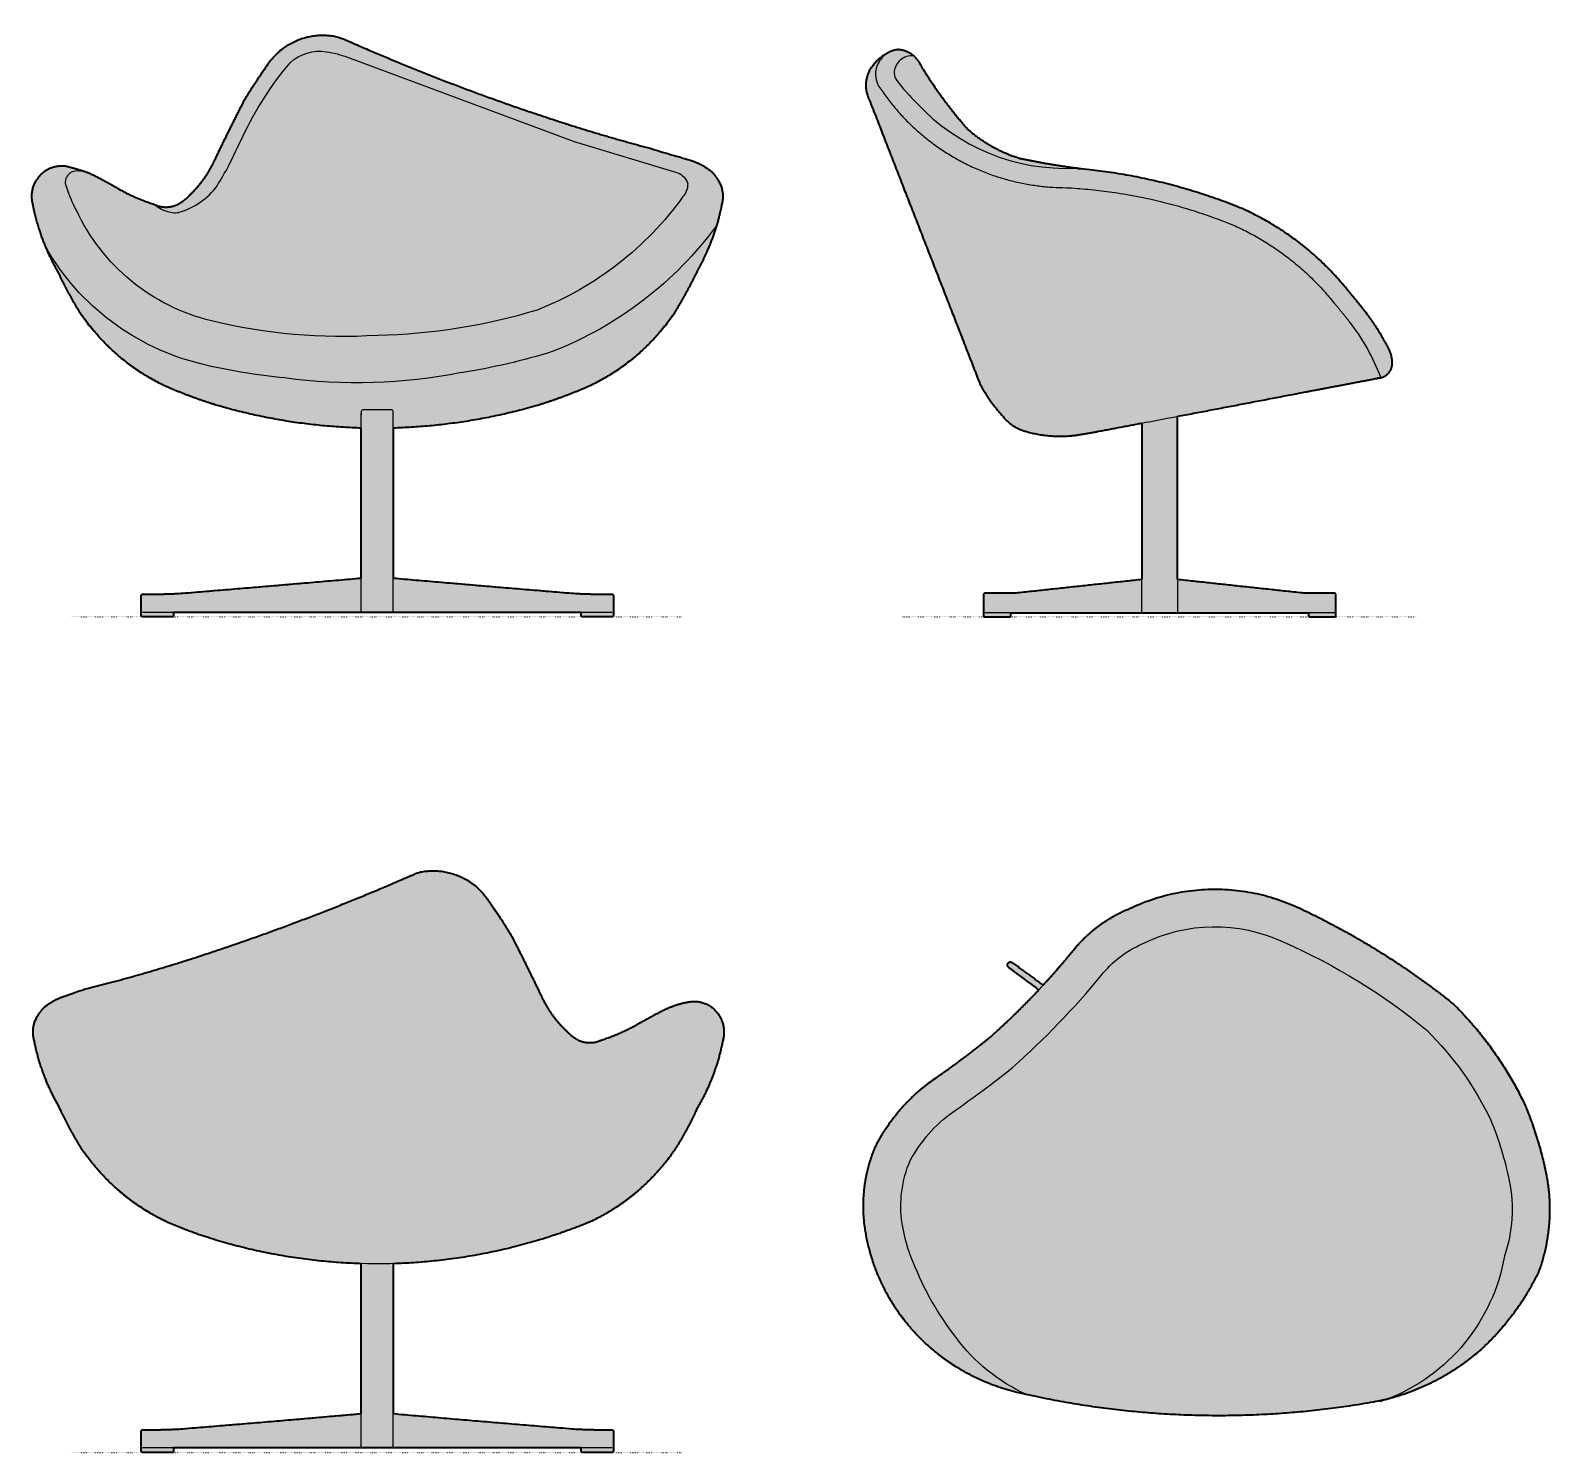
# Model space of a CAD drawing. Header units: millimetres. Extents: x -55 to 1976, y -1115 to 783.
import ezdxf

# ---------------------------------------------------------------- set-up
doc = ezdxf.new("R2010")
doc.units = ezdxf.units.MM
doc.linetypes.add('Dots', pattern=[1, 0, -1])
doc.layers.add('Blocks', color=7, linetype='Continuous')
doc.layers.add('Blocks$Fill', color=7, linetype='Continuous', true_color=0xffffff)
for name, color, linetype, lineweight, true_color in [('Blocks$Inner', 7, 'Continuous', 25, 0x007f00), ('Blocks$Outline', 7, 'Continuous', 35, 0xff3f3f), ('Groud', 7, 'Dots', 25, 0x243775)]:
    doc.layers.add(name, color=color, linetype=linetype, lineweight=lineweight, true_color=true_color)

# ---------------------------------------------------------------- blocks, each defined once
blk = doc.blocks.new('K2 Lounge Chair Swivel Top')
at = {"layer": 'Blocks$Fill'}
blk.add_hatch(color=256, dxfattribs=at).paths.add_polyline_path([(351, 369.9), (357.4, 372.9), (363.9, 375.8), (370.5, 378.5), (377.3, 381.1), (384.1, 383.5), (391, 385.7), (398, 387.7), (405.1, 389.5), (412.3, 391.1), (419.5, 392.6), (426.8, 393.8), (434.1, 394.8), (441.4, 395.7), (448.8, 396.3), (456.2, 396.7), (463.7, 396.9), (471.1, 396.9), (478.5, 396.7), (485.9, 396.3), (493.3, 395.7), (500.6, 394.8), (507.9, 393.8), (515.2, 392.6), (522.4, 391.2), (529.5, 389.5), (536.6, 387.7), (543.6, 385.7), (550.5, 383.6), (557.3, 381.2), (564, 378.7), (570.6, 376), (577.1, 373.1), (604.7, 359.8), (632, 345.5), (658.8, 330.5), (685.2, 314.7), (711.1, 298.1), (736.5, 280.7), (761.4, 262.6), (785.7, 243.8), (792.9, 236.5), (800, 228.9), (807, 221.3), (813.8, 213.4), (820.4, 205.4), (826.9, 197.3), (833.1, 189), (839.3, 180.6), (845.2, 172), (850.9, 163.4), (856.5, 154.6), (861.8, 145.7), (867, 136.7), (871.9, 127.6), (876.7, 118.4), (881.2, 109.1), (885.7, 98), (889.8, 86.8), (893.8, 75.5), (897.4, 64.1), (900.8, 52.7), (903.8, 41.1), (906.6, 29.5), (909.2, 17.8), (910.7, 9.8), (911.9, 1.8), (912.8, -6.4), (913.5, -14.6), (913.9, -22.8), (914.1, -31), (913.9, -39.3), (913.5, -47.6), (912.8, -55.8), (911.8, -64), (910.5, -72.1), (909, -80.2), (907.2, -88.2), (905.1, -96.2), (902.7, -104), (900.2, -111.7), (896.5, -119.2), (892.7, -126.7), (888.7, -134.1), (884.5, -141.4), (880.1, -148.6), (875.5, -155.6), (870.7, -162.6), (865.8, -169.4), (860.7, -176.2), (855.4, -182.7), (850, -189.2), (844.4, -195.5), (838.7, -201.6), (832.8, -207.6), (826.8, -213.5), (820.6, -219.1), (814.2, -224.6), (807.6, -229.8), (800.9, -234.8), (794, -239.7), (787, -244.4), (779.9, -248.9), (772.6, -253.1), (765.3, -257.2), (757.1, -261.4), (748.9, -265.4), (740.5, -269.1), (732, -272.5), (723.4, -275.7), (714.7, -278.6), (706, -281.3), (697.1, -283.7), (688.7, -285.7), (659.5, -290.8), (630.2, -295.1), (600.7, -298.7), (571.1, -301.5), (541.4, -303.6), (511.6, -305), (481.8, -305.6), (451.9, -305.5), (422.1, -304.5), (392.3, -302.9), (362.6, -300.5), (332.9, -297.3), (303.5, -293.4), (274.1, -288.8), (245, -283.4), (216, -277.4), (210.1, -276.2), (204.2, -274.8), (198.4, -273.4), (192.5, -271.8), (186.7, -270.1), (180.9, -268.2), (175.1, -266.2), (169.4, -264.1), (163.6, -261.8), (158, -259.4), (152.4, -256.9), (146.8, -254.2), (141.3, -251.4), (135.8, -248.5), (130.4, -245.5), (125.1, -242.3), (119.9, -239), (114.7, -235.6), (109.6, -232.1), (104.6, -228.5), (99.7, -224.7), (94.9, -220.9), (90.2, -217), (85.5, -212.9), (81, -208.8), (76.6, -204.6), (72.3, -200.3), (68, -195.9), (63.9, -191.4), (60, -186.9), (56.1, -182.2), (52.3, -177.6), (47.4, -171), (42.7, -164.2), (38.2, -157.3), (33.9, -150.2), (29.8, -142.9), (25.9, -135.6), (22.3, -128.1), (18.9, -120.5), (15.7, -112.7), (12.8, -104.9), (10.2, -97), (7.7, -89.1), (5.6, -81.1), (3.7, -73), (2.1, -64.9), (0.7, -56.8), (-0.3, -49.8), (-1, -42.8), (-1.2, -39.3), (-1.4, -35.7), (-1.6, -32.1), (-1.6, -28.6), (-1.7, -25), (-1.6, -21.4), (-1.5, -17.9), (-1.3, -14.3), (-1.1, -10.7), (-0.8, -7.1), (-0.4, -3.6), (0, 0), (0.5, 3.6), (1, 7.1), (1.7, 10.6), (2.3, 14.1), (3.1, 17.7), (3.9, 21.1), (4.7, 24.6), (5.6, 28.1), (6.6, 31.5), (7.7, 34.9), (8.8, 38.3), (9.9, 41.6), (12.4, 48.3), (15.1, 54.8), (18.4, 61.1), (21.9, 67.2), (25.7, 73.3), (29.6, 79.3), (33.7, 85.2), (37.9, 91), (42.4, 96.7), (47, 102.2), (51.8, 107.5), (56.7, 112.8), (61.8, 117.9), (67, 122.8), (72.3, 127.5), (77.8, 132.1), (83.4, 136.5), (89.1, 140.8), (127.1, 167.9), (164.1, 196.4), (181.8, 212.4), (199.1, 228.7), (216, 245.5), (232.5, 262.7), (192.2, 292.6), (192.1, 292.7), (192, 292.7), (192, 292.8), (191.9, 292.9), (191.8, 292.9), (191.7, 293), (191.7, 293.1), (191.6, 293.2), (191.5, 293.3), (191.5, 293.3), (191.4, 293.4), (191.3, 293.5), (191.3, 293.6), (191.2, 293.7), (191.1, 293.8), (191.1, 293.9), (191, 294), (191, 294.1), (190.9, 294.2), (190.9, 294.3), (190.9, 294.4), (190.8, 294.5), (190.8, 294.6), (190.8, 294.7), (190.7, 294.8), (190.7, 294.9), (190.7, 295), (190.7, 295.1), (190.6, 295.2), (190.6, 295.3), (190.6, 295.4), (190.6, 295.5), (190.6, 295.6), (190.6, 295.7), (190.6, 295.8), (190.6, 295.9), (190.6, 296), (190.6, 296.1), (190.6, 296.2), (190.6, 296.3), (190.6, 296.4), (190.7, 296.5), (190.7, 296.6), (190.7, 296.7), (190.7, 296.8), (190.7, 297), (190.8, 297.1), (190.8, 297.2), (190.9, 297.3), (190.9, 297.4), (190.9, 297.5), (191, 297.6), (191, 297.6), (191.1, 297.7), (191.1, 297.8), (191.2, 297.9), (191.2, 298), (191.3, 298.1), (191.4, 298.2), (191.4, 298.3), (191.5, 298.4), (191.6, 298.4), (191.6, 298.5), (191.7, 298.6), (191.8, 298.7), (191.8, 298.7), (191.9, 298.8), (192, 298.9), (192.1, 298.9), (192.2, 299), (192.2, 299.1), (192.3, 299.1), (192.4, 299.2), (192.5, 299.3), (192.6, 299.3), (192.7, 299.4), (192.8, 299.4), (192.9, 299.5), (193, 299.5), (193.1, 299.5), (193.2, 299.6), (193.3, 299.6), (193.4, 299.7), (193.5, 299.7), (193.6, 299.7), (193.7, 299.7), (193.8, 299.8), (193.9, 299.8), (194, 299.8), (194.1, 299.8), (194.2, 299.8), (194.3, 299.8), (194.4, 299.8), (194.5, 299.8), (194.6, 299.8), (194.7, 299.8), (194.8, 299.8), (194.9, 299.8), (195, 299.8), (195.2, 299.8), (195.3, 299.8), (195.4, 299.8), (195.5, 299.8), (195.6, 299.7), (195.7, 299.7), (195.8, 299.7), (195.9, 299.6), (196, 299.6), (196.1, 299.6), (196.2, 299.5), (196.3, 299.5), (196.4, 299.4), (196.5, 299.4), (196.6, 299.3), (196.7, 299.3), (196.8, 299.2), (196.8, 299.2), (196.9, 299.1), (197, 299.1), (197.1, 299), (197.2, 298.9), (197.3, 298.9), (197.3, 298.8), (197.4, 298.7), (197.5, 298.6), (197.6, 298.6), (197.6, 298.5), (197.7, 298.4), (238.2, 268.9), (257.6, 290.5), (276.3, 312.6), (280, 317.2), (283.9, 321.7), (287.9, 326), (292, 330.3), (296.3, 334.4), (300.8, 338.4), (305.3, 342.3), (310, 346), (314.8, 349.6), (319.7, 353), (324.7, 356.2), (329.8, 359.3), (335, 362.2), (340.3, 364.9), (345.6, 367.5)], flags=0)
at = {"layer": 'Blocks$Inner'}
for p, q in [((192.2, 292.6), (232.5, 262.7)), ((238.2, 268.9), (197.7, 298.4))]:
    blk.add_line(p, q, dxfattribs=at)
at = {"layer": 'Blocks$Inner', "extrusion": (0, 0, -1)}
for centre, radius, start, end in [((-467.4, 132.5), 264.4, 63.8648, 114.499), ((-424.5, 196.8), 188, 37.9984, 66.9793), ((-139.7, -565.4), 1035.5, 114.9872, 128.5991), ((-467.3, 132.1), 214.8, 63.216, 115.1002), ((-233.3, -416), 810.7, 113.6484, 129.6362), ((-424.5, 196.8), 138, 37.9984, 66.9793), ((-445.2, -99), 483.2, 134.8059, 154.4855), ((-445.2, -99), 433.2, 134.8059, 154.3115), ((-230.7, -56.1), 242.5, 27.2156, 54.2745), ((-420.3, -81.8), 498.9, 157.5022, 168.4853), ((-232.9, -58.4), 195.6, 28.4886, 53.8597), ((-420.3, -81.8), 448.9, 157.6705, 168.4853), ((-201.5, -25.9), 203.2, 351.2598, 23.4117), ((-201.5, -25.9), 153.2, 351.2598, 23.4117), ((-670.9, -30.7), 193.1, 168.4853, 198.7328), ((-670.9, -30.7), 243.1, 168.4853, 199.461), ((-261.3, -16.8), 263.7, 322.4235, 351.2598), ((-261.3, -16.8), 213.7, 336.8417, 351.2598), ((-440.7, 46.7), 403.8, 322.0922, 338.568), ((-606.3, -49.4), 251.3, 189.9337, 248.8131), ((-596.9, 29.7), 334.6, 204.9973, 228.0489), ((-267.3, -9.1), 273.1, 280.8305, 321.925), ((-315.8, -58.1), 240.9, 294.4871, 323.5285), ((-622.2, 9.9), 303, 229.1141, 241.8397), ((-622.2, 9.9), 303, 241.8397, 257.3364), ((-472.7, 874.5), 1180.1, 259.4566, 282.5659)]:
    blk.add_arc(centre, radius, start, end, dxfattribs=at)
at = {"layer": 'Blocks$Inner'}
for centre, radius, start, end in [((-504.5, 954.4), 1010.8, 311.4164, 320.5809), ((194.6, 295.8), 4.02, 39.8603, 233.1935), ((-503, 952.8), 1058.5, 311.4115, 320.6625), ((-676.4, 1250.5), 1348.2, 304.5979, 308.5689), ((-650.5, 1214.3), 1353.7, 304.5653, 308.7719)]:
    blk.add_arc(centre, radius, start, end, dxfattribs=at)
at = {"layer": 'Blocks$Outline'}
for points, weights, knots in [([(351, 369.9), (463.3, 425), (577.1, 373.1), (689.1, 320.9), (785.7, 243.8), (845.1, 184.8), (881.2, 109.1), (899.6, 64.8), (909.2, 17.8), (922.6, -48.2), (900.2, -111.7), (871.3, -173.5), (820.6, -219.1), (795.1, -241.3), (765.3, -257.2), (732.8, -274.6), (692.9, -284.8), (688.7, -285.7), (451.5, -329.9), (216, -277.4), (115.5, -258.1), (52.3, -177.6), (11, -123.8), (0.7, -56.8), (-8.2, 1.1), (15.1, 54.8), (41.8, 106.7), (89.1, 140.8), (127.6, 167.3), (164.1, 196.4), (199.9, 227.9), (232.5, 262.7)], [1, 0.903954970911, 1, 0.992953252525, 1, 0.985289458552, 1, 0.995410388711, 1, 0.963687009044, 1, 0.979834756811, 1, 0.993840098764, 1, 0.991838762972, 0.999030974621, 1, 0.97973412432, 1, 0.936383101392, 1, 0.968504364843, 1, 0.960895575354, 1, 0.972249976897, 1, 0.999399643513, 1, 0.998117939798, 0.998452243084], [2060.229207, 2060.229207, 2060.229207, 2293.882012, 2293.882012, 2539.888346, 2539.888346, 2705.858888, 2705.858888, 2801.488008, 2801.488008, 2932.92251, 2932.92251, 3067.524269, 3067.524269, 3134.828643, 3134.828643, 3208.090611, 3216.789379, 3216.789379, 3692.765208, 3692.765208, 3888.632106, 3888.632106, 4021.34262, 4021.34262, 4135.370253, 4135.370253, 4249.899127, 4249.899127, 4343.337153, 4343.337153, 4438.532211, 4438.532211, 4438.532211]), ([(238.2, 268.9), (257.9, 290.2), (276.3, 312.6), (306.2, 350.9), (351, 369.9)], [0.998529139087, 0.998852907419, 1, 0.968189307015, 1], [4446.98972, 4446.98972, 4446.98972, 4505.009939, 4505.009939, 4600.117553, 4600.117553, 4600.117553]), ([(232.5, 262.7), (212.3, 277.6), (192.2, 292.6), (190.8, 293.7), (190.6, 295.5), (190.4, 297.3), (191.7, 298.6), (192.9, 299.9), (194.7, 299.8), (196.5, 299.8), (197.7, 298.4), (218, 283.6), (238.2, 268.9)], [1, 1, 1, 0.91235859405, 1, 0.91235859405, 1, 0.91235859405, 1, 0.91235859405, 1, 1, 1], [-113.888037, -113.888037, -113.888037, -63.723194, -63.723194, -60.328847, -60.328847, -56.9345, -56.9345, -53.540153, -53.540153, -50.145806, -50.145806, 0, 0, 0])]:
    blk.add_rational_spline(points, weights, degree=2, knots=knots, dxfattribs=at)
blk = doc.blocks.new('K2 Lounge Chair Swivel Side')
at = {"layer": 'Blocks$Fill', "extrusion": (0, 0, -1)}
blk.add_hatch(color=256, dxfattribs=at).paths.add_polyline_path([(-367.6, 267.7), (-636.3, 318.9), (-636.8, 318.9), (-637.4, 319), (-638, 319.1), (-638.6, 319.3), (-639, 319.4), (-639.4, 319.5), (-639.8, 319.6), (-640.2, 319.7), (-640.6, 319.8), (-641, 320), (-641.4, 320.1), (-641.8, 320.3), (-642.2, 320.4), (-642.6, 320.6), (-642.9, 320.8), (-643.3, 321), (-643.7, 321.2), (-644.1, 321.4), (-644.4, 321.6), (-644.8, 321.8), (-645.1, 322), (-645.5, 322.3), (-645.8, 322.5), (-646.2, 322.8), (-646.5, 323), (-646.8, 323.3), (-647.1, 323.6), (-647.5, 323.8), (-647.8, 324.1), (-648.1, 324.4), (-648.4, 324.7), (-648.6, 325), (-648.9, 325.3), (-649.2, 325.6), (-649.5, 325.9), (-649.7, 326.2), (-650, 326.6), (-650.3, 327), (-650.6, 327.4), (-650.8, 327.8), (-651.1, 328.2), (-651.4, 328.6), (-651.6, 329.1), (-651.8, 329.5), (-652, 329.9), (-652.3, 330.4), (-652.5, 330.9), (-652.6, 331.3), (-652.8, 331.8), (-653, 332.2), (-653.1, 332.7), (-653.3, 333.2), (-653.4, 333.7), (-653.5, 334.2), (-653.6, 334.7), (-653.7, 335.1), (-653.8, 335.6), (-653.9, 336.1), (-653.9, 336.6), (-654, 337.1), (-654, 337.6), (-654, 338.1), (-654, 338.6), (-654, 339.1), (-654, 339.6), (-654, 340), (-653.9, 340.5), (-653.9, 341), (-653.8, 342), (-653.8, 343.1), (-653.7, 344.1), (-653.5, 345.1), (-653.3, 346.2), (-653.1, 347.2), (-652.9, 348.2), (-652.7, 349.3), (-652.4, 350.3), (-652.1, 351.3), (-651.7, 352.2), (-651.3, 353.2), (-650.9, 354.2), (-650.5, 355.1), (-650.1, 356.1), (-649.6, 357), (-646.1, 363.9), (-642.4, 370.6), (-638.5, 377.3), (-634.5, 383.9), (-630.2, 390.4), (-625.9, 396.7), (-621.3, 403), (-616.6, 409.1), (-606.3, 422.1), (-595.5, 434.8), (-588.4, 443.4), (-581, 451.9), (-573.4, 460.2), (-565.5, 468.3), (-557.3, 476.1), (-548.9, 483.7), (-540.3, 491.1), (-531.4, 498.2), (-522.3, 505), (-513.1, 511.6), (-503.6, 517.8), (-494, 523.8), (-484.2, 529.5), (-474.3, 534.9), (-464.3, 540), (-454.1, 544.7), (-441.1, 549.9), (-428, 554.8), (-414.8, 559.6), (-401.5, 564), (-388.1, 568.3), (-374.6, 572.2), (-361, 576), (-347.4, 579.5), (-333.7, 582.7), (-319.9, 585.7), (-306.1, 588.4), (-292.3, 590.8), (-278.4, 593.1), (-264.5, 595), (-250.6, 596.7), (-236.6, 598.1), (-231.2, 598.8), (-212.6, 601.4), (-194, 604.5), (-175.5, 607.8), (-157, 611.6), (-152.2, 613.1), (-147.5, 614.8), (-142.8, 616.6), (-138.1, 618.5), (-133.5, 620.6), (-128.9, 622.8), (-124.4, 625.1), (-120, 627.5), (-115.6, 630.1), (-111.3, 632.7), (-107.1, 635.5), (-102.9, 638.4), (-98.9, 641.4), (-94.9, 644.5), (-91.1, 647.7), (-87.3, 651), (-78.4, 661.1), (-69.9, 671.5), (-61.5, 682), (-53.5, 692.8), (-45.7, 703.8), (-38.2, 714.9), (-31, 726.3), (-24.1, 737.8), (-23.7, 738.6), (-23.3, 739.3), (-22.9, 740), (-22.4, 740.8), (-21.9, 741.5), (-21.4, 742.2), (-20.9, 742.9), (-20.4, 743.6), (-19.8, 744.3), (-19.2, 745), (-18.6, 745.6), (-18, 746.3), (-17.4, 746.9), (-16.7, 747.5), (-16.1, 748.1), (-15.4, 748.7), (-14.8, 749.2), (-14.3, 749.6), (-13.7, 750.1), (-13.1, 750.5), (-12.5, 750.9), (-11.9, 751.3), (-11.2, 751.7), (-10.6, 752.1), (-10, 752.5), (-9.3, 752.8), (-8.7, 753.1), (-8, 753.5), (-7.4, 753.8), (-6.7, 754.1), (-6, 754.4), (-5.3, 754.6), (-4.7, 754.9), (-4, 755.1), (-3.3, 755.4), (-2.6, 755.6), (-1.9, 755.8), (-1.2, 756), (-0.5, 756.1), (0.2, 756.3), (0.9, 756.4), (1.6, 756.5), (2.3, 756.7), (3, 756.7), (3.6, 756.8), (4.3, 756.9), (5, 757), (5.7, 757), (6.7, 756.9), (7.7, 756.7), (8.6, 756.6), (9.6, 756.3), (10.6, 756.1), (11.6, 755.8), (12.6, 755.5), (13.6, 755.2), (14.6, 754.8), (15.5, 754.4), (16.5, 754), (17.5, 753.5), (18.4, 753), (19.4, 752.4), (20.3, 751.9), (21.2, 751.3), (22.6, 750.4), (24, 749.6), (25.4, 748.7), (26.7, 747.7), (28.1, 746.8), (29.4, 745.7), (30.7, 744.7), (31.9, 743.6), (33.1, 742.5), (34.3, 741.4), (35.5, 740.2), (36.6, 739), (37.7, 737.7), (38.8, 736.5), (39.8, 735.2), (40.7, 733.9), (41.5, 732.8), (42.3, 731.6), (43, 730.4), (43.7, 729.2), (44.3, 727.9), (44.9, 726.6), (45.5, 725.3), (46, 724), (46.5, 722.6), (46.9, 721.2), (47.3, 719.8), (47.6, 718.4), (47.9, 717), (48.1, 715.5), (48.3, 714.1), (48.5, 712.6), (48.5, 711.2), (48.6, 709.7), (48.6, 708.2), (48.5, 706.8), (48.4, 705.3), (48.2, 703.9), (48, 702.4), (47.7, 701), (47.4, 699.6), (47.1, 698.2), (46.7, 696.9), (46.2, 695.5), (45.7, 694.2), (45.2, 692.9), (44.6, 691.7), (44, 690.4), (-87.3, 353.2), (-103.1, 312.7), (-106.1, 306.9), (-107.7, 304), (-109.4, 301.2), (-111.1, 298.4), (-112.8, 295.6), (-114.6, 292.9), (-116.4, 290.1), (-118.3, 287.5), (-120.3, 284.8), (-122.2, 282.2), (-124.2, 279.6), (-126.3, 277.1), (-128.4, 274.6), (-132.8, 269.7), (-133.5, 268.7), (-134.2, 267.7), (-135, 266.8), (-135.8, 265.8), (-136.6, 264.9), (-137.5, 264), (-138.4, 263.1), (-139.2, 262.2), (-140.1, 261.4), (-141.1, 260.5), (-142, 259.7), (-143, 258.9), (-143.9, 258.1), (-144.9, 257.3), (-146, 256.6), (-147, 255.9), (-148, 255.2), (-149.1, 254.5), (-150.2, 253.9), (-151.2, 253.2), (-152.3, 252.6), (-153.5, 252), (-154.6, 251.5), (-155.7, 251), (-156.8, 250.5), (-158, 250), (-159.1, 249.5), (-160.3, 249.1), (-161.5, 248.7), (-162.6, 248.3), (-163.8, 248), (-165, 247.6), (-168.6, 246.6), (-172.3, 245.7), (-176, 244.8), (-179.7, 244.1), (-183.4, 243.4), (-187.1, 242.8), (-190.9, 242.3), (-194.7, 241.9), (-198.4, 241.6), (-202.2, 241.3), (-206, 241.2), (-209.8, 241.1), (-213.6, 241.1), (-217.4, 241.2), (-221.1, 241.4), (-224.9, 241.7), (-232.1, 242.5), (-240, 243.8), (-319.8, 258.6), (-319.8, 49.9), (-150.3, 31.6), (-110.6, 31.6), (-110.5, 31.6), (-110.5, 31.6), (-110.4, 31.6), (-110.4, 31.6), (-110.3, 31.6), (-110.3, 31.6), (-110.2, 31.6), (-110.2, 31.6), (-110.1, 31.5), (-110.1, 31.5), (-110.1, 31.5), (-110, 31.5), (-110, 31.5), (-109.9, 31.5), (-109.9, 31.5), (-109.8, 31.4), (-109.8, 31.4), (-109.7, 31.4), (-109.7, 31.4), (-109.6, 31.4), (-109.6, 31.3), (-109.6, 31.3), (-109.5, 31.3), (-109.5, 31.3), (-109.4, 31.2), (-109.4, 31.2), (-109.3, 31.2), (-109.3, 31.1), (-109.3, 31.1), (-109.2, 31.1), (-109.2, 31), (-109.1, 31), (-109.1, 31), (-109.1, 30.9), (-109, 30.9), (-109, 30.8), (-109, 30.8), (-108.9, 30.8), (-108.9, 30.7), (-108.9, 30.7), (-108.9, 30.6), (-108.8, 30.6), (-108.8, 30.5), (-108.8, 30.5), (-108.8, 30.5), (-108.7, 30.4), (-108.7, 30.4), (-108.7, 30.3), (-108.7, 30.3), (-108.7, 30.2), (-108.7, 30.2), (-108.6, 30.1), (-108.6, 30.1), (-108.6, 30), (-108.6, 30), (-108.6, 30), (-108.6, 29.9), (-108.6, 29.9), (-108.6, 29.8), (-108.6, 29.8), (-108.6, 29.7), (-108.6, 29.7), (-108.6, 29.6), (-108.6, 29.6), (-108.6, 5.6), (-108.6, 2), (-108.6, 2), (-108.6, 1.9), (-108.6, 1.9), (-108.6, 1.8), (-108.6, 1.8), (-108.6, 1.7), (-108.6, 1.7), (-108.6, 1.6), (-108.6, 1.6), (-108.6, 1.5), (-108.6, 1.5), (-108.6, 1.4), (-108.7, 1.4), (-108.7, 1.4), (-108.7, 1.3), (-108.7, 1.3), (-108.7, 1.2), (-108.7, 1.2), (-108.8, 1.1), (-108.8, 1.1), (-108.8, 1), (-108.8, 1), (-108.9, 0.9), (-108.9, 0.9), (-108.9, 0.9), (-108.9, 0.8), (-109, 0.8), (-109, 0.7), (-109, 0.7), (-109.1, 0.7), (-109.1, 0.6), (-109.1, 0.6), (-109.2, 0.5), (-109.2, 0.5), (-109.3, 0.5), (-109.3, 0.4), (-109.3, 0.4), (-109.4, 0.4), (-109.4, 0.4), (-109.5, 0.3), (-109.5, 0.3), (-109.6, 0.3), (-109.6, 0.2), (-109.6, 0.2), (-109.7, 0.2), (-109.7, 0.2), (-109.8, 0.2), (-109.8, 0.1), (-109.9, 0.1), (-109.9, 0.1), (-110, 0.1), (-110, 0.1), (-110.1, 0.1), (-110.1, 0.1), (-110.1, 0), (-110.2, 0), (-110.2, 0), (-110.3, 0), (-110.3, 0), (-110.4, 0), (-110.4, 0), (-110.5, 0), (-110.5, 0), (-110.6, 0), (-143, 0), (-143, 0), (-143.1, 0), (-143.1, 0), (-143.2, 0), (-143.2, 0), (-143.2, 0), (-143.3, 0), (-143.3, 0), (-143.4, 0), (-143.4, 0.1), (-143.5, 0.1), (-143.5, 0.1), (-143.6, 0.1), (-143.6, 0.1), (-143.7, 0.1), (-143.7, 0.1), (-143.8, 0.2), (-143.8, 0.2), (-143.8, 0.2), (-143.9, 0.2), (-143.9, 0.2), (-144, 0.3), (-144, 0.3), (-144.1, 0.3), (-144.1, 0.4), (-144.2, 0.4), (-144.2, 0.4), (-144.2, 0.4), (-144.3, 0.5), (-144.3, 0.5), (-144.4, 0.5), (-144.4, 0.6), (-144.4, 0.6), (-144.5, 0.7), (-144.5, 0.7), (-144.5, 0.7), (-144.6, 0.8), (-144.6, 0.8), (-144.6, 0.9), (-144.7, 0.9), (-144.7, 0.9), (-144.7, 1), (-144.7, 1), (-144.8, 1.1), (-144.8, 1.1), (-144.8, 1.2), (-144.8, 1.2), (-144.8, 1.3), (-144.9, 1.3), (-144.9, 1.4), (-144.9, 1.4), (-144.9, 1.4), (-144.9, 1.5), (-144.9, 1.5), (-144.9, 1.6), (-144.9, 1.6), (-145, 1.7), (-145, 1.7), (-145, 1.8), (-145, 1.8), (-145, 1.9), (-145, 1.9), (-145, 2), (-145, 2), (-145, 5.6), (-542.4, 5.6), (-542.4, 2), (-542.4, 2), (-542.4, 1.9), (-542.4, 1.9), (-542.4, 1.8), (-542.4, 1.8), (-542.4, 1.7), (-542.4, 1.7), (-542.4, 1.6), (-542.4, 1.6), (-542.5, 1.5), (-542.5, 1.5), (-542.5, 1.4), (-542.5, 1.4), (-542.5, 1.4), (-542.5, 1.3), (-542.5, 1.3), (-542.6, 1.2), (-542.6, 1.2), (-542.6, 1.1), (-542.6, 1.1), (-542.6, 1), (-542.7, 1), (-542.7, 0.9), (-542.7, 0.9), (-542.8, 0.9), (-542.8, 0.8), (-542.8, 0.8), (-542.8, 0.7), (-542.9, 0.7), (-542.9, 0.7), (-543, 0.6), (-543, 0.6), (-543, 0.5), (-543.1, 0.5), (-543.1, 0.5), (-543.1, 0.4), (-543.2, 0.4), (-543.2, 0.4), (-543.3, 0.4), (-543.3, 0.3), (-543.3, 0.3), (-543.4, 0.3), (-543.4, 0.2), (-543.5, 0.2), (-543.5, 0.2), (-543.6, 0.2), (-543.6, 0.2), (-543.7, 0.1), (-543.7, 0.1), (-543.8, 0.1), (-543.8, 0.1), (-543.9, 0.1), (-543.9, 0.1), (-543.9, 0.1), (-544, 0), (-544, 0), (-544.1, 0), (-544.1, 0), (-544.2, 0), (-544.2, 0), (-544.3, 0), (-544.3, 0), (-544.4, 0), (-544.4, 0), (-576.8, 0), (-576.9, 0), (-576.9, 0), (-577, 0), (-577, 0), (-577, 0), (-577.1, 0), (-577.1, 0), (-577.2, 0), (-577.2, 0), (-577.3, 0.1), (-577.3, 0.1), (-577.4, 0.1), (-577.4, 0.1), (-577.5, 0.1), (-577.5, 0.1), (-577.6, 0.1), (-577.6, 0.2), (-577.6, 0.2), (-577.7, 0.2), (-577.7, 0.2), (-577.8, 0.2), (-577.8, 0.3), (-577.9, 0.3), (-577.9, 0.3), (-578, 0.4), (-578, 0.4), (-578, 0.4), (-578.1, 0.4), (-578.1, 0.5), (-578.2, 0.5), (-578.2, 0.5), (-578.2, 0.6), (-578.3, 0.6), (-578.3, 0.7), (-578.3, 0.7), (-578.4, 0.7), (-578.4, 0.8), (-578.4, 0.8), (-578.5, 0.9), (-578.5, 0.9), (-578.5, 0.9), (-578.5, 1), (-578.6, 1), (-578.6, 1.1), (-578.6, 1.1), (-578.6, 1.2), (-578.7, 1.2), (-578.7, 1.3), (-578.7, 1.3), (-578.7, 1.4), (-578.7, 1.4), (-578.7, 1.4), (-578.8, 1.5), (-578.8, 1.5), (-578.8, 1.6), (-578.8, 1.6), (-578.8, 1.7), (-578.8, 1.7), (-578.8, 1.8), (-578.8, 1.8), (-578.8, 1.9), (-578.8, 1.9), (-578.8, 2), (-578.8, 2), (-578.8, 5.6), (-578.8, 29.6), (-578.8, 29.6), (-578.8, 29.7), (-578.8, 29.7), (-578.8, 29.8), (-578.8, 29.8), (-578.8, 29.9), (-578.8, 29.9), (-578.8, 30), (-578.8, 30), (-578.8, 30), (-578.8, 30.1), (-578.7, 30.1), (-578.7, 30.2), (-578.7, 30.2), (-578.7, 30.3), (-578.7, 30.3), (-578.7, 30.4), (-578.6, 30.4), (-578.6, 30.5), (-578.6, 30.5), (-578.6, 30.5), (-578.5, 30.6), (-578.5, 30.6), (-578.5, 30.7), (-578.5, 30.7), (-578.4, 30.8), (-578.4, 30.8), (-578.4, 30.8), (-578.3, 30.9), (-578.3, 30.9), (-578.3, 31), (-578.2, 31), (-578.2, 31), (-578.2, 31.1), (-578.1, 31.1), (-578.1, 31.1), (-578, 31.2), (-578, 31.2), (-578, 31.2), (-577.9, 31.3), (-577.9, 31.3), (-577.8, 31.3), (-577.8, 31.3), (-577.7, 31.4), (-577.7, 31.4), (-577.6, 31.4), (-577.6, 31.4), (-577.6, 31.4), (-577.5, 31.5), (-577.5, 31.5), (-577.4, 31.5), (-577.4, 31.5), (-577.3, 31.5), (-577.3, 31.5), (-577.2, 31.5), (-577.2, 31.6), (-577.1, 31.6), (-577.1, 31.6), (-577, 31.6), (-577, 31.6), (-577, 31.6), (-576.9, 31.6), (-576.9, 31.6), (-576.8, 31.6), (-537.1, 31.6), (-367.6, 49.9)], flags=0)
at = {"layer": 'Blocks$Inner'}
for p, q in [((367.6, 267.7), (367.6, 5.6)), ((319.8, 5.6), (319.8, 258.6)), ((108.6, 2), (108.6, 29.6)), ((578.8, 29.6), (578.8, 2)), ((578.8, 5.6), (108.6, 5.6)), ((143, 0), (110.6, 0)), ((145, 5.6), (145, 2)), ((576.8, 0), (544.4, 0))]:
    blk.add_line(p, q, dxfattribs=at)
for points in [[(110.6, 31.6), (150.3, 31.6), (319.8, 49.9)], [(367.6, 49.9), (537.1, 31.6), (576.8, 31.6)], [(542.4, 2), (542.4, 5.6)]]:
    blk.add_lwpolyline(points, dxfattribs=at)
for centre, radius, start, end in [((13.1, 725), 23.8, 84.4534, 179.0022), ((9.4, 727.2), 20.2, 185.1036, 214.8609), ((223.4, 893.4), 291.1, 217.6213, 225.5965), ((219.1, 870.7), 272.2, 222.9011, 272.5496), ((387.4, 227.4), 267.5, 20.092, 38.4024)]:
    blk.add_arc(centre, radius, start, end, dxfattribs=at)
at = {"layer": 'Blocks$Inner', "extrusion": (0, 0, -1)}
for centre, start, end in [((-110.6, 29.6), 0, 90), ((-576.8, 29.6), 90, 180), ((-110.6, 2), 270, 0), ((-143, 2), 180, 270), ((-544.4, 2), 270, 0), ((-576.8, 2), 180, 270)]:
    blk.add_arc(centre, 2, start, end, dxfattribs=at)
at = {"layer": 'Blocks$Inner'}
for points, weights in [([(-5.7, 757), (-35.7, 753.8), (-35.7, 723.6)], [1, 0.743826276316, 1]), ([(24.1, 737.8), (14.7, 755.9), (-5.7, 757)], [1, 0.86782022191, 1]), ([(-40.7, 733.9), (-55.5, 713.2), (-44, 690.4)], [1, 0.855350981552, 1]), ([(-21.2, 751.3), (-32.9, 744.7), (-40.7, 733.9)], [1, 0.977881001391, 1]), ([(87.3, 651), (51.2, 691.2), (24.1, 737.8)], [1, 0.994713950699, 1]), ([(-35.7, 723.6), (-35, 716.5), (-32.2, 709.8)], [1, 0.990258888889, 1]), ([(-32.2, 709.8), (56.2, 573), (219.1, 572.8)], [1, 0.878676926939, 1]), ([(157, 611.6), (117.8, 623.6), (87.3, 651)], [1, 0.976299115339, 1]), ([(236.6, 598.1), (196.5, 603.1), (157, 611.6)], [1, 0.999063269184, 1]), ([(454.1, 544.7), (349.4, 587.6), (236.6, 598.1)], [1, 0.989118195577, 1]), ([(219.1, 572.8), (336.1, 566.7), (444.2, 521.8)], [1, 0.98545119652, 1]), ([(595.5, 434.8), (538.2, 506.9), (454.1, 544.7)], [1, 0.971825853105, 1]), ([(444.2, 521.8), (522.5, 486.4), (576, 419.2)], [1, 0.971937894822, 1]), ([(616.6, 409.1), (606.4, 422.2), (595.5, 434.8)], [1, 0.999572867954, 1]), ([(576, 419.2), (586.8, 406.8), (596.8, 393.8)], [1, 0.999586629116, 1]), ([(649.6, 357), (635.8, 384.8), (616.6, 409.1)], [1, 0.994435297588, 1]), ([(653.9, 341), (653.6, 349.5), (649.6, 357)], [1, 0.973411222715, 1]), ([(103.1, 312.7), (114.9, 289.1), (132.8, 269.7)], [1, 0.990227498049, 1]), ([(132.8, 269.7), (145, 252.9), (165, 247.6)], [1, 0.942680988421, 1]), ([(165, 247.6), (194.4, 239), (224.9, 241.7)], [1, 0.982730242735, 1])]:
    blk.add_rational_spline(points, weights, degree=2, dxfattribs=at)
for points in [[(-44, 690.4), (87.3, 353.2)], [(87.3, 353.2), (103.1, 312.7)], [(537.9, 300.2), (636.3, 318.9)], [(260.2, 247.3), (537.9, 300.2)], [(232.1, 242.5), (240, 243.8)], [(240, 243.8), (253.9, 246.2)], [(253.9, 246.2), (260.2, 247.3)], [(224.9, 241.7), (232.1, 242.5)]]:
    blk.add_open_spline(points, degree=1, dxfattribs=at)
blk.add_rational_spline([(636.3, 318.9), (644.5, 319.7), (649.7, 326.2), (654.9, 332.7), (653.9, 341)], [1, 0.922082670692, 1, 0.922082670692, 1], degree=2, knots=[1048.838545, 1048.838545, 1048.838545, 1064.591685, 1064.591685, 1080.344825, 1080.344825, 1080.344825], dxfattribs=at)
at = {"layer": 'Blocks$Outline'}
for points in [[(367.6, 49.9), (367.6, 267.7)], [(319.8, 258.6), (319.8, 49.9)], [(145, 5.6), (542.4, 5.6)]]:
    blk.add_lwpolyline(points, dxfattribs=at)
for points, weights, knots in [([(367.6, 267.7), (452.8, 283.9), (537.9, 300.2), (587.1, 309.5), (636.3, 318.9), (637.4, 319), (645.4, 320.8), (649.7, 326.2), (654.9, 332.7), (653.9, 341), (653.6, 349.5), (649.6, 357), (635.8, 384.8), (616.6, 409.1), (606.4, 422.2), (595.5, 434.8), (538.2, 506.9), (454.1, 544.7), (349.4, 587.6), (236.6, 598.1), (233.9, 598.5), (193.9, 603.7), (157, 611.6), (117.8, 623.6), (87.3, 651), (51.2, 691.2), (24.1, 737.8), (20.9, 744.1), (6.2, 756.4), (-5.7, 757), (-14.2, 756.1), (-21.2, 751.3)], [1, 1, 1, 1, 1, 0.988053952451, 0.934028718241, 1, 0.922082670692, 1, 0.973411222715, 1, 0.994435297588, 1, 0.999572867954, 1, 0.971825853105, 1, 0.989118195577, 1, 0.999936905849, 0.999126363335, 1, 0.976299115339, 1, 0.994713950699, 1, 0.94961314444, 0.91820707747, 1, 0.911517894234, 0.884159021001], [775.381035, 775.381035, 775.381035, 948.751659, 948.751659, 1048.838545, 1048.838545, 1051.253769, 1064.591685, 1064.591685, 1080.344825, 1080.344825, 1097.063168, 1097.063168, 1158.808935, 1158.808935, 1192.027543, 1192.027543, 1372.859466, 1372.859466, 1597.626728, 1597.626728, 1603.068971, 1678.425301, 1678.425301, 1759.158693, 1759.158693, 1866.660018, 1866.660018, 1880.821164, 1903.808936, 1903.808936, 1920.805323, 1920.805323, 1920.805323]), ([(-21.2, 751.3), (-32.9, 744.7), (-40.7, 733.9), (-55.5, 713.2), (-44, 690.4), (21.6, 521.8), (87.3, 353.2), (95.2, 333), (103.1, 312.7), (114.9, 289.1), (132.8, 269.7), (145, 252.9), (165, 247.6), (194.4, 239), (224.9, 241.7), (228.5, 242.1), (232.1, 242.5), (236.1, 243.2), (240, 243.8), (247, 245), (253.9, 246.2), (257.1, 246.7), (260.2, 247.3), (290, 253), (319.8, 258.6)], [1, 0.977881001391, 1, 0.855350981552, 1, 1, 1, 1, 1, 0.990227498049, 1, 0.942680988421, 1, 0.982730242735, 1, 1, 1, 1, 1, 1, 1, 1, 1, 1, 1], [0, 0, 0, 26.329863, 26.329863, 72.122142, 72.122142, 434.022235, 434.022235, 477.516791, 477.516791, 529.941625, 529.941625, 569.746192, 569.746192, 630.267823, 630.267823, 637.55994, 637.55994, 645.592206, 645.592206, 659.676701, 659.676701, 666.051283, 666.051283, 726.662633, 726.662633, 726.662633]), ([(319.8, 49.9), (235, 40.7), (150.3, 31.6), (130.4, 31.6), (110.6, 31.6), (108.6, 31.6), (108.6, 29.6), (108.6, 17.6), (108.6, 3.8), (108.6, 2), (108.6, 0), (110.6, 0), (126.8, 0), (143, 0), (145, 0), (145, 2), (145, 3.8), (145, 5.6)], [1, 1, 1, 1, 1, 0.707106781187, 1, 1, 1, 1, 0.707106781187, 1, 1, 1, 0.707106781187, 1, 1, 1], [-279.607209, -279.607209, -279.607209, -109.190409, -109.190409, -69.427036, -69.427036, -66.285444, -66.285444, -42.280101, -38.699226, -38.699226, -35.557633, -35.557633, -3.141593, -3.141593, 0, 0, 3.580875, 3.580875, 3.580875]), ([(542.4, 5.6), (542.4, 3.8), (542.4, 2), (542.4, 0), (544.4, 0), (560.6, 0), (576.8, 0), (578.8, 0), (578.8, 2), (578.8, 3.8), (578.8, 17.6), (578.8, 29.6), (578.8, 31.6), (576.8, 31.6), (556.9, 31.6), (537.1, 31.6), (452.3, 40.7), (367.6, 49.9)], [1, 1, 1, 0.707106781187, 1, 1, 1, 0.707106781187, 1, 1, 1, 1, 0.707106781187, 1, 1, 1, 1, 1], [-112.771284, -112.771284, -112.771284, -109.190409, -109.190409, -106.048816, -106.048816, -73.632776, -73.632776, -70.491183, -70.491183, -66.910308, -42.904965, -42.904965, -39.763373, -39.763373, 0, 0, 170.4168, 170.4168, 170.4168])]:
    blk.add_rational_spline(points, weights, degree=2, knots=knots, dxfattribs=at)
blk = doc.blocks.new('K2 Lounge Chair Swivel Back')
at = {"layer": 'Blocks$Fill'}
blk.add_hatch(color=256, dxfattribs=at).paths.add_polyline_path([(386.4, 252), (372.8, 252.6), (359.1, 253.3), (345.5, 254.3), (332, 255.6), (318.4, 257.1), (305, 258.8), (291.5, 260.8), (278.1, 263.1), (264.8, 265.5), (251.6, 268.2), (238.4, 271.2), (225.3, 274.4), (212.4, 277.8), (199.5, 281.4), (186.7, 285.2), (174, 289.3), (161.7, 293.7), (149.4, 298.4), (137.3, 303.3), (125.3, 308.5), (117.2, 312.6), (109.2, 316.9), (101.3, 321.6), (93.5, 326.5), (85.8, 331.6), (78.4, 337), (71.1, 342.7), (63.9, 348.6), (57, 354.7), (50.3, 361), (43.8, 367.6), (37.5, 374.3), (31.4, 381.2), (25.6, 388.3), (20, 395.5), (14.7, 402.9), (6.5, 416.5), (-1.3, 430.3), (-8.7, 444.4), (-15.6, 458.7), (-18.6, 464), (-21.6, 469.4), (-24.4, 474.9), (-27.2, 480.5), (-29.8, 486.1), (-32.3, 491.8), (-34.6, 497.5), (-36.9, 503.3), (-39, 509.1), (-41, 514.9), (-42.9, 520.9), (-44.6, 526.8), (-46.2, 532.8), (-47.7, 538.8), (-49.1, 544.8), (-50.3, 550.8), (-50.6, 551.9), (-50.8, 553.1), (-51, 554.2), (-51.2, 555.4), (-51.3, 556.6), (-51.5, 557.8), (-51.5, 559), (-51.6, 560.2), (-51.6, 561.4), (-51.6, 562.6), (-51.5, 563.8), (-51.4, 565), (-51.3, 566.2), (-51.1, 567.5), (-50.9, 568.7), (-50.7, 569.9), (-50.4, 571), (-50.1, 572.2), (-49.7, 573.4), (-49.4, 574.6), (-48.9, 575.7), (-48.5, 576.8), (-48, 577.9), (-47.5, 579), (-47, 580.1), (-46.4, 581.2), (-45.8, 582.2), (-45.2, 583.2), (-44.5, 584.2), (-43.9, 585.2), (-43.2, 586.1), (-42.5, 587), (-42.1, 587.7), (-41.6, 588.3), (-41.2, 588.9), (-40.8, 589.6), (-40.3, 590.2), (-39.8, 590.8), (-39.3, 591.3), (-38.8, 591.9), (-38.3, 592.5), (-37.8, 593), (-37.2, 593.6), (-36.7, 594.1), (-36.1, 594.6), (-35.5, 595.1), (-35, 595.6), (-34.4, 596.1), (-32.8, 597.2), (-31.3, 598.3), (-29.7, 599.4), (-28.1, 600.4), (-26.4, 601.4), (-24.8, 602.4), (-23.1, 603.3), (-21.4, 604.2), (-19.7, 605), (-17.9, 605.8), (-16.2, 606.6), (-14.4, 607.3), (-12.6, 608), (-10.8, 608.7), (-9, 609.3), (-7.2, 609.8), (-0.5, 612.3), (6.3, 614.7), (13.2, 616.9), (20.1, 619), (27, 620.9), (33.9, 622.8), (40.9, 624.5), (47.9, 626.1), (105.9, 642.3), (163.5, 660.1), (239, 685.6), (313.9, 713.1), (388.1, 742.5), (461.5, 773.8), (463, 774.1), (464.6, 774.5), (466.2, 774.8), (467.8, 775.1), (469.4, 775.3), (471, 775.6), (472.7, 775.7), (474.3, 775.9), (476, 776), (477.6, 776.2), (479.3, 776.2), (481, 776.3), (482.7, 776.3), (484.4, 776.3), (486.1, 776.2), (487.8, 776.1), (489.5, 776), (491.2, 775.8), (492.9, 775.6), (494.6, 775.4), (496.3, 775.2), (498, 774.9), (499.7, 774.5), (501.4, 774.2), (503.1, 773.8), (504.8, 773.4), (506.5, 772.9), (508.2, 772.4), (509.8, 771.9), (511.5, 771.3), (513.2, 770.7), (514.8, 770.1), (516.4, 769.4), (518, 768.7), (519.6, 768), (521.2, 767.2), (522.7, 766.4), (524.3, 765.6), (525.8, 764.8), (527.3, 763.9), (528.8, 763), (530.3, 762.1), (531.7, 761.1), (533.1, 760.1), (534.5, 759.1), (535.9, 758.1), (537.3, 757), (538.6, 756), (539.9, 754.9), (541.2, 753.7), (542.4, 752.6), (543.7, 751.4), (544.8, 750.2), (546, 749), (547.2, 747.8), (548.3, 746.6), (549.4, 745.3), (550.4, 744.1), (551.4, 742.8), (552.4, 741.5), (553.4, 740.2), (554.4, 738.9), (555.3, 737.6), (556.1, 736.3), (564.1, 724.8), (571.9, 713.3), (579.4, 701.5), (586.7, 689.7), (626.1, 610), (627.6, 606.7), (629.3, 603.4), (631, 600.2), (632.8, 597), (634.6, 593.8), (636.6, 590.7), (638.6, 587.6), (640.7, 584.6), (642.9, 581.6), (645.1, 578.7), (647.5, 575.9), (649.8, 573.1), (652.3, 570.4), (654.8, 567.7), (657.4, 565.1), (660, 562.6), (660.9, 561.7), (661.8, 560.8), (662.7, 559.9), (663.6, 559), (664.6, 558.2), (665.6, 557.3), (666.6, 556.5), (667.6, 555.7), (668.6, 555), (669.7, 554.2), (670.7, 553.5), (671.8, 552.8), (672.9, 552.2), (674, 551.5), (675.1, 550.9), (676.2, 550.3), (677.1, 549.9), (677.9, 549.5), (678.8, 549.2), (679.7, 548.9), (680.6, 548.6), (681.5, 548.3), (682.5, 548.1), (683.4, 547.8), (684.4, 547.6), (685.3, 547.4), (686.3, 547.3), (687.3, 547.2), (688.2, 547.1), (689.2, 547), (690.2, 547), (691.2, 546.9), (692.2, 546.9), (693.1, 547), (694.1, 547), (695.1, 547.1), (696.1, 547.3), (697, 547.4), (698, 547.6), (698.9, 547.8), (699.9, 548), (700.8, 548.2), (701.7, 548.5), (702.6, 548.8), (703.5, 549.1), (704.4, 549.4), (705.3, 549.8), (706.2, 550.2), (712.3, 552.2), (718.5, 554.4), (724.5, 556.8), (730.6, 559.3), (736.5, 561.9), (742.4, 564.8), (748.2, 567.7), (753.9, 570.8), (773.6, 581.8), (793.5, 592.2), (794.7, 592.7), (798.3, 594.3), (802.1, 595.7), (805.8, 597), (809.7, 598.2), (813.5, 599.3), (817.4, 600.2), (821.3, 601.1), (825.2, 601.7), (826.4, 601.9), (827.7, 602), (828.9, 602), (830.1, 602.1), (831.4, 602), (832.7, 602), (833.9, 601.9), (835.2, 601.7), (836.5, 601.6), (837.7, 601.3), (839, 601.1), (840.2, 600.8), (841.5, 600.4), (842.7, 600), (843.9, 599.6), (845.1, 599.1), (846.3, 598.6), (847.5, 598.1), (848.7, 597.5), (849.8, 596.9), (850.9, 596.2), (852, 595.5), (853, 594.8), (854.1, 594), (855.1, 593.2), (856, 592.4), (857, 591.6), (857.9, 590.7), (858.8, 589.8), (859.6, 588.9), (860.4, 588), (861.2, 587), (861.9, 586.1), (862.6, 585.2), (863.2, 584.2), (863.9, 583.2), (864.5, 582.2), (865.1, 581.2), (865.7, 580.1), (866.2, 579), (866.7, 577.9), (867.2, 576.8), (867.6, 575.7), (868, 574.6), (868.4, 573.4), (868.8, 572.2), (869.1, 571), (869.4, 569.9), (869.6, 568.7), (869.8, 567.5), (870, 566.2), (870.1, 565), (870.2, 563.8), (870.3, 562.6), (870.3, 561.4), (870.3, 560.2), (870.2, 559), (870.1, 557.8), (870, 556.6), (869.9, 555.4), (869.7, 554.2), (869.5, 553.1), (869.2, 551.9), (869, 550.8), (867.8, 544.8), (866.4, 538.8), (864.9, 532.8), (863.3, 526.8), (861.6, 520.9), (859.7, 514.9), (857.7, 509.1), (855.6, 503.3), (853.3, 497.5), (851, 491.8), (848.5, 486.1), (845.8, 480.5), (843.1, 474.9), (840.3, 469.4), (837.3, 464), (834.3, 458.7), (827.4, 444.4), (820, 430.3), (812.2, 416.5), (804, 402.9), (798.7, 395.5), (793.1, 388.3), (787.3, 381.2), (781.2, 374.3), (774.9, 367.6), (768.4, 361), (761.7, 354.7), (754.8, 348.6), (747.6, 342.7), (740.3, 337), (732.9, 331.6), (725.2, 326.5), (717.4, 321.6), (709.5, 316.9), (701.5, 312.6), (693.4, 308.5), (669.1, 298.9), (644.5, 290.2), (631.6, 286.1), (618.6, 282.1), (605.6, 278.4), (592.4, 274.9), (579.2, 271.7), (565.8, 268.7), (552.4, 265.9), (538.9, 263.3), (525.3, 261), (511.7, 259), (498, 257.2), (484.3, 255.7), (470.6, 254.4), (456.8, 253.3), (443, 252.6), (429.1, 252), (429.1, 51.9), (671.4, 31.4), (696, 30.5), (720.6, 30.5), (720.7, 30.5), (720.7, 30.5), (720.8, 30.5), (720.8, 30.5), (720.9, 30.5), (720.9, 30.5), (721, 30.5), (721, 30.4), (721.1, 30.4), (721.1, 30.4), (721.2, 30.4), (721.2, 30.4), (721.3, 30.4), (721.3, 30.4), (721.4, 30.4), (721.4, 30.3), (721.5, 30.3), (721.5, 30.3), (721.5, 30.3), (721.6, 30.3), (721.6, 30.2), (721.7, 30.2), (721.7, 30.2), (721.8, 30.2), (721.8, 30.1), (721.8, 30.1), (721.9, 30.1), (721.9, 30), (722, 30), (722, 30), (722, 29.9), (722.1, 29.9), (722.1, 29.9), (722.1, 29.8), (722.2, 29.8), (722.2, 29.8), (722.2, 29.7), (722.3, 29.7), (722.3, 29.6), (722.3, 29.6), (722.3, 29.6), (722.4, 29.5), (722.4, 29.5), (722.4, 29.4), (722.4, 29.4), (722.5, 29.3), (722.5, 29.3), (722.5, 29.3), (722.5, 29.2), (722.5, 29.2), (722.6, 29.1), (722.6, 29.1), (722.6, 29), (722.6, 29), (722.6, 28.9), (722.6, 28.9), (722.6, 28.8), (722.6, 28.8), (722.7, 28.7), (722.7, 28.7), (722.7, 28.6), (722.7, 28.6), (722.7, 28.5), (722.7, 28.5), (722.7, 2), (722.7, 2), (722.7, 1.9), (722.7, 1.9), (722.7, 1.8), (722.7, 1.8), (722.6, 1.7), (722.6, 1.7), (722.6, 1.6), (722.6, 1.6), (722.6, 1.5), (722.6, 1.5), (722.6, 1.4), (722.6, 1.4), (722.6, 1.4), (722.5, 1.3), (722.5, 1.3), (722.5, 1.2), (722.5, 1.2), (722.5, 1.1), (722.4, 1.1), (722.4, 1), (722.4, 1), (722.4, 0.9), (722.3, 0.9), (722.3, 0.9), (722.3, 0.8), (722.3, 0.8), (722.2, 0.7), (722.2, 0.7), (722.2, 0.7), (722.1, 0.6), (722.1, 0.6), (722, 0.5), (722, 0.5), (722, 0.5), (721.9, 0.4), (721.9, 0.4), (721.8, 0.4), (721.8, 0.4), (721.8, 0.3), (721.7, 0.3), (721.7, 0.3), (721.6, 0.2), (721.6, 0.2), (721.5, 0.2), (721.5, 0.2), (721.4, 0.2), (721.4, 0.1), (721.4, 0.1), (721.3, 0.1), (721.3, 0.1), (721.2, 0.1), (721.2, 0.1), (721.1, 0.1), (721.1, 0), (721, 0), (721, 0), (720.9, 0), (720.9, 0), (720.8, 0), (720.8, 0), (720.8, 0), (720.7, 0), (720.7, 0), (681.8, 0), (681.7, 0), (681.7, 0), (681.6, 0), (681.6, 0), (681.5, 0), (681.5, 0), (681.5, 0), (681.4, 0), (681.4, 0), (681.3, 0.1), (681.3, 0.1), (681.2, 0.1), (681.2, 0.1), (681.1, 0.1), (681.1, 0.1), (681, 0.1), (681, 0.2), (680.9, 0.2), (680.9, 0.2), (680.9, 0.2), (680.8, 0.2), (680.8, 0.3), (680.7, 0.3), (680.7, 0.3), (680.6, 0.4), (680.6, 0.4), (680.6, 0.4), (680.5, 0.4), (680.5, 0.5), (680.4, 0.5), (680.4, 0.5), (680.4, 0.6), (680.3, 0.6), (680.3, 0.7), (680.3, 0.7), (680.2, 0.7), (680.2, 0.8), (680.2, 0.8), (680.1, 0.9), (680.1, 0.9), (680.1, 0.9), (680, 1), (680, 1), (680, 1.1), (680, 1.1), (680, 1.2), (679.9, 1.2), (679.9, 1.3), (679.9, 1.3), (679.9, 1.4), (679.9, 1.4), (679.9, 1.4), (679.8, 1.5), (679.8, 1.5), (679.8, 1.6), (679.8, 1.6), (679.8, 1.7), (679.8, 1.7), (679.8, 1.8), (679.8, 1.8), (679.8, 1.9), (679.8, 1.9), (679.8, 2), (679.8, 2), (679.8, 6.1), (135.7, 6.1), (135.7, 2), (135.7, 2), (135.7, 1.9), (135.7, 1.9), (135.7, 1.8), (135.7, 1.8), (135.7, 1.7), (135.7, 1.7), (135.7, 1.6), (135.7, 1.6), (135.7, 1.5), (135.7, 1.5), (135.7, 1.4), (135.7, 1.4), (135.6, 1.4), (135.6, 1.3), (135.6, 1.3), (135.6, 1.2), (135.6, 1.2), (135.5, 1.1), (135.5, 1.1), (135.5, 1), (135.5, 1), (135.4, 0.9), (135.4, 0.9), (135.4, 0.9), (135.4, 0.8), (135.3, 0.8), (135.3, 0.7), (135.3, 0.7), (135.2, 0.7), (135.2, 0.6), (135.2, 0.6), (135.1, 0.5), (135.1, 0.5), (135, 0.5), (135, 0.4), (135, 0.4), (134.9, 0.4), (134.9, 0.4), (134.8, 0.3), (134.8, 0.3), (134.7, 0.3), (134.7, 0.2), (134.7, 0.2), (134.6, 0.2), (134.6, 0.2), (134.5, 0.2), (134.5, 0.1), (134.4, 0.1), (134.4, 0.1), (134.3, 0.1), (134.3, 0.1), (134.2, 0.1), (134.2, 0.1), (134.2, 0), (134.1, 0), (134.1, 0), (134, 0), (134, 0), (133.9, 0), (133.9, 0), (133.8, 0), (133.8, 0), (133.7, 0), (94.8, 0), (94.8, 0), (94.8, 0), (94.7, 0), (94.7, 0), (94.6, 0), (94.6, 0), (94.5, 0), (94.5, 0), (94.4, 0), (94.4, 0.1), (94.3, 0.1), (94.3, 0.1), (94.3, 0.1), (94.2, 0.1), (94.2, 0.1), (94.1, 0.1), (94.1, 0.2), (94, 0.2), (94, 0.2), (93.9, 0.2), (93.9, 0.2), (93.8, 0.3), (93.8, 0.3), (93.8, 0.3), (93.7, 0.4), (93.7, 0.4), (93.6, 0.4), (93.6, 0.4), (93.5, 0.5), (93.5, 0.5), (93.5, 0.5), (93.4, 0.6), (93.4, 0.6), (93.4, 0.7), (93.3, 0.7), (93.3, 0.7), (93.3, 0.8), (93.2, 0.8), (93.2, 0.9), (93.2, 0.9), (93.1, 0.9), (93.1, 1), (93.1, 1), (93.1, 1.1), (93, 1.1), (93, 1.2), (93, 1.2), (93, 1.3), (93, 1.3), (93, 1.4), (92.9, 1.4), (92.9, 1.4), (92.9, 1.5), (92.9, 1.5), (92.9, 1.6), (92.9, 1.6), (92.9, 1.7), (92.9, 1.7), (92.9, 1.8), (92.9, 1.8), (92.9, 1.9), (92.9, 1.9), (92.8, 2), (92.8, 2), (92.8, 6.1), (92.8, 28.5), (92.8, 28.5), (92.9, 28.6), (92.9, 28.6), (92.9, 28.7), (92.9, 28.7), (92.9, 28.8), (92.9, 28.8), (92.9, 28.9), (92.9, 28.9), (92.9, 29), (92.9, 29), (92.9, 29.1), (93, 29.1), (93, 29.2), (93, 29.2), (93, 29.3), (93, 29.3), (93, 29.3), (93.1, 29.4), (93.1, 29.4), (93.1, 29.5), (93.1, 29.5), (93.2, 29.6), (93.2, 29.6), (93.2, 29.6), (93.3, 29.7), (93.3, 29.7), (93.3, 29.8), (93.3, 29.8), (93.4, 29.8), (93.4, 29.9), (93.4, 29.9), (93.5, 29.9), (93.5, 30), (93.6, 30), (93.6, 30), (93.6, 30.1), (93.7, 30.1), (93.7, 30.1), (93.8, 30.2), (93.8, 30.2), (93.8, 30.2), (93.9, 30.2), (93.9, 30.3), (94, 30.3), (94, 30.3), (94.1, 30.3), (94.1, 30.3), (94.2, 30.4), (94.2, 30.4), (94.2, 30.4), (94.3, 30.4), (94.3, 30.4), (94.4, 30.4), (94.4, 30.4), (94.5, 30.4), (94.5, 30.5), (94.6, 30.5), (94.6, 30.5), (94.7, 30.5), (94.7, 30.5), (94.8, 30.5), (94.8, 30.5), (94.9, 30.5), (119.5, 30.5), (144.1, 31.4), (386.4, 51.9)], flags=0)
at = {"layer": 'Blocks$Inner'}
for p, q in [((386.4, 6.1), (386.4, 252)), ((429.1, 6.1), (429.1, 252)), ((92.8, 28.5), (92.8, 2)), ((722.7, 28.5), (722.7, 2)), ((721.2, 6.1), (92.8, 6.1)), ((94.8, 0), (133.7, 0)), ((135.7, 2), (135.7, 6.1)), ((679.8, 2), (679.8, 6.1)), ((720.7, 0), (681.8, 0))]:
    blk.add_line(p, q, dxfattribs=at)
for centre, radius, start, end in [((-798.3, 3627.4), 3119.3, 287.9578, 293.8195), ((-527.1, 2794.7), 2243.6, 284.8504, 287.9263), ((761.4, 671), 148.4, 204.2745, 226.9237), ((629.4, 792.7), 254.4, 287.5554, 299.2926), ((703.4, 602.8), 59.1, 222.8631, 242.6516), ((691.3, 582.8), 35.8, 244.7627, 294.4555), ((4383.2, 45375.7), 45496, 265.01409, 265.32027), ((94.8, 28.5), 2, 89.08, 180), ((709.1, 750), 719.7, 266.9973, 270.92), ((94.8, 2), 2, 180, 270), ((133.7, 2), 2, 270, 0)]:
    blk.add_arc(centre, radius, start, end, dxfattribs=at)
at = {"layer": 'Blocks$Inner', "extrusion": (0, 0, -1)}
for centre, radius, start, end in [((-482.3, 688.1), 88.1, 76.3453, 146.9108), ((-2.2, 339.8), 681.2, 144.4076, 149.0951), ((2061.6, -669.6), 2976.7, 152.8302, 154.5415), ((-17.9, 526.6), 86.9, 53.0518, 73.2228), ((-130.5, 243.7), 391.2, 69.3918, 77.8209), ((12.8, 568.6), 34.9, 31.8024, 51.8273), ((-1146.8, -112.4), 788.2, 60.0976, 63.3709), ((-832.1, 513.5), 87.6, 63.852, 64.6686), ((-844.3, 481.2), 122.1, 65.9992, 81.0051), ((-830.2, 562.6), 39.4, 82.7736, 141.7595), ((10.3, 561.1), 41.3, 345.5224, 38.8292), ((-829, 561.1), 41.3, 141.1708, 194.4776), ((-233.9, 605.3), 289.4, 329.5629, 349.1555), ((-584.8, 605.3), 289.4, 190.8445, 210.4371), ((-442, 671), 504.4, 327.8982, 335.1073), ((-376.7, 671), 504.4, 204.8927, 212.1018), ((-250.5, 567.1), 287.3, 295.8222, 325.1492), ((-568.2, 567.1), 287.3, 214.8508, 244.1778), ((-375.2, 870.4), 615, 289.1037, 293.9763), ((-407.3, 1001), 749.3, 247.5576, 251.5492), ((-407.8, 998.3), 746.6, 251.5151, 288.2498), ((3567.7, 45375.7), 45496, 265.01409, 265.32027), ((-106.4, 750), 719.7, 266.9973, 270.92), ((-720.7, 28.5), 2, 89.08, 180), ((-681.8, 2), 2, 270, 0), ((-720.7, 2), 2, 180, 270)]:
    blk.add_arc(centre, radius, start, end, dxfattribs=at)
at = {"layer": 'Blocks$Outline'}
for points in [[(386.4, 51.9), (386.4, 252)], [(429.1, 252), (429.1, 51.9)], [(679.8, 6.1), (135.7, 6.1)]]:
    blk.add_lwpolyline(points, dxfattribs=at)
for points, weights, knots in [([(386.4, 252), (277.5, 255.2), (174, 289.3), (149.2, 297.8), (125.3, 308.5), (57.7, 341.2), (14.7, 402.9), (-2.2, 429.8), (-15.6, 458.7), (-40.9, 501.7), (-50.3, 550.8), (-55.5, 570.9), (-42.5, 587), (-39.2, 592.3), (-34.4, 596.1), (-22, 605.4), (-7.2, 609.8), (19.8, 620), (47.9, 626.1), (106.2, 641.5), (163.5, 660.1), (315.4, 709.3), (461.5, 773.8), (522.1, 788.5), (556.1, 736.3), (572.4, 713.6), (586.7, 689.7), (607, 650.1), (626.1, 610), (638.3, 582.9), (660, 562.6), (667, 555), (676.2, 550.3)], [0.974757069434, 0.9769444489, 1, 0.999096115673, 1, 0.96742924273, 1, 0.998021736605, 1, 0.985418861152, 1, 0.89373682256, 1, 0.984769865351, 1, 0.984547563031, 1, 0.997295814231, 1, 0.99963978214, 1, 0.998691970183, 1, 0.816311722366, 1, 0.999163454694, 1, 0.999888498975, 1, 0.980530576572, 1, 0.985126589595, 1], [833.097186, 833.097186, 833.097186, 1049.717831, 1049.717831, 1102.021197, 1102.021197, 1249.088367, 1249.088367, 1312.557816, 1312.557816, 1411.512168, 1411.512168, 1449.93646, 1449.93646, 1462.144738, 1462.144738, 1492.740396, 1492.740396, 1550.289246, 1550.289246, 1670.7313, 1670.7313, 1989.85254, 1989.85254, 2098.40632, 2098.40632, 2154.137979, 2154.137979, 2243.042913, 2243.042913, 2301.696302, 2301.696302, 2322.124586, 2322.124586, 2322.124586]), ([(676.2, 550.3), (691.1, 543.3), (706.2, 550.2), (731.1, 558), (753.9, 570.8), (773.4, 582.1), (793.5, 592.2), (794.1, 592.4), (794.7, 592.7), (809.4, 599.2), (825.2, 601.7), (847.4, 604.6), (861.2, 587), (874.2, 570.9), (869, 550.8), (859.6, 501.7), (834.3, 458.7), (820.9, 429.8), (804, 402.9), (761, 341.2), (693.4, 308.5), (669.2, 298.5), (644.5, 290.2), (539.6, 255.2), (429.1, 252)], [0.999020499222, 0.907930045823, 1, 0.994759072097, 1, 0.999592041788, 1, 0.99997460904, 1, 0.991438183808, 1, 0.870416076663, 1, 0.89373682256, 1, 0.985418861152, 1, 0.998021736605, 1, 0.967429242729, 1, 0.999393399715, 1, 0.976621137554, 0.97469982525], [-30.895185, -30.895185, -30.895185, 0, 0, 52.117282, 52.117282, 97.146248, 97.146248, 98.394385, 98.394385, 130.361629, 130.361629, 170.947736, 170.947736, 209.372028, 209.372028, 308.32638, 308.32638, 371.795829, 371.795829, 518.862999, 518.862999, 571.064651, 571.064651, 790.722999, 790.722999, 790.722999]), ([(135.7, 6.1), (135.7, 4.1), (135.7, 2), (135.7, 0), (133.7, 0), (114.3, 0), (94.8, 0), (92.8, 0), (92.8, 2), (92.8, 4.1), (92.8, 17.3), (92.8, 28.5), (92.8, 29.3), (93.4, 29.9), (94, 30.5), (94.9, 30.5), (119.5, 30.1), (144.1, 31.4), (265.3, 41.3), (386.4, 51.9)], [1, 1, 1, 0.707106781187, 1, 1, 1, 0.707106781187, 1, 1, 1, 1, 0.922335971423, 1, 0.922335971423, 1, 0.999414157785, 1, 0.99999643041, 1], [-128.204098, -128.204098, -128.204098, -124.09988, -124.09988, -120.958287, -120.958287, -82.065221, -82.065221, -78.923629, -78.923629, -74.819411, -52.443396, -52.443396, -50.856543, -50.856543, -49.269691, -49.269691, 0, 0, 243.123662, 243.123662, 243.123662]), ([(429.1, 51.9), (550.2, 41.3), (671.4, 31.4), (696, 30.1), (720.6, 30.5), (721.5, 30.5), (722.1, 29.9), (722.7, 29.3), (722.7, 28.5), (722.7, 15.2), (722.7, 2), (722.7, 0), (720.7, 0), (701.2, 0), (681.8, 0), (679.8, 0), (679.8, 2), (679.8, 4.1), (679.8, 6.1)], [1, 0.99999643041, 1, 0.999414157785, 1, 0.922335971424, 1, 0.922335971424, 1, 1, 1, 0.707106781187, 1, 1, 1, 0.707106781187, 1, 1, 1], [0, 0, 0, 243.123662, 243.123662, 292.393353, 292.393353, 293.980205, 293.980205, 295.567058, 295.567058, 322.047291, 322.047291, 325.188883, 325.188883, 364.081949, 364.081949, 367.223542, 367.223542, 371.32776, 371.32776, 371.32776])]:
    blk.add_rational_spline(points, weights, degree=2, knots=knots, dxfattribs=at)
blk = doc.blocks.new('K2 Lounge Chair Swivel Front')
at = {"layer": 'Blocks$Fill'}
blk.add_hatch(color=256, dxfattribs=at).paths.add_polyline_path([(386.4, 252), (361.8, 253.1), (337.2, 255), (312.6, 257.7), (288.1, 261.2), (263.8, 265.4), (239.6, 270.5), (215.6, 276.3), (191.8, 282.9), (174.5, 288.5), (157.4, 294.7), (140.5, 301.3), (123.7, 308.5), (115.6, 312.6), (107.6, 316.9), (99.7, 321.6), (91.9, 326.5), (84.3, 331.6), (76.8, 337), (69.5, 342.7), (62.3, 348.6), (55.4, 354.7), (48.7, 361), (42.2, 367.6), (35.9, 374.3), (29.8, 381.2), (24, 388.3), (18.4, 395.5), (13.1, 402.9), (4.9, 416.5), (-2.9, 430.3), (-10.3, 444.4), (-17.2, 458.7), (-21.9, 467), (-26.3, 475.5), (-30.5, 484.2), (-34.4, 493), (-37.2, 500), (-39.9, 507.1), (-42.4, 514.3), (-44.7, 521.5), (-46.7, 528.8), (-48.6, 536.1), (-50.4, 543.4), (-51.9, 550.8), (-52.1, 551.9), (-52.4, 553.1), (-52.6, 554.2), (-52.8, 555.4), (-52.9, 556.6), (-53, 557.8), (-53.1, 559), (-53.2, 560.2), (-53.2, 561.4), (-53.2, 562.6), (-53.1, 563.8), (-53, 565), (-52.9, 566.2), (-52.7, 567.5), (-52.5, 568.7), (-52.3, 569.9), (-52, 571), (-51.7, 572.2), (-51.3, 573.4), (-50.9, 574.6), (-50.5, 575.7), (-50.1, 576.8), (-49.6, 577.9), (-49.1, 579), (-48.6, 580.1), (-48, 581.2), (-47.4, 582.2), (-46.8, 583.2), (-46.1, 584.2), (-45.5, 585.2), (-44.8, 586.1), (-44.1, 587), (-43.3, 588), (-42.5, 588.9), (-41.6, 589.8), (-40.8, 590.7), (-39.9, 591.6), (-38.9, 592.4), (-38, 593.2), (-37, 594), (-35.9, 594.8), (-34.9, 595.5), (-33.8, 596.2), (-32.7, 596.9), (-31.6, 597.5), (-30.4, 598.1), (-29.2, 598.6), (-28, 599.1), (-26.8, 599.6), (-25.6, 600), (-24.4, 600.4), (-23.1, 600.8), (-21.9, 601.1), (-20.6, 601.3), (-19.3, 601.6), (-18.1, 601.7), (-16.8, 601.9), (-15.6, 602), (-14.3, 602), (-13, 602.1), (-11.8, 602), (-10.6, 602), (-9.3, 601.9), (-8.1, 601.7), (-0.4, 599.8), (7.3, 597.6), (14.9, 595.2), (22.4, 592.7), (23.6, 592.2), (43.5, 581.8), (63.2, 570.8), (68.9, 567.7), (74.7, 564.8), (80.5, 562), (86.4, 559.3), (92.4, 556.8), (98.5, 554.5), (104.6, 552.3), (110.9, 550.2), (111.8, 549.8), (112.7, 549.4), (113.6, 549.1), (114.5, 548.8), (115.4, 548.5), (116.3, 548.2), (117.2, 548), (118.2, 547.8), (119.1, 547.6), (120.1, 547.4), (121.1, 547.3), (122, 547.1), (123, 547), (124, 547), (125, 546.9), (125.9, 546.9), (126.9, 547), (127.9, 547), (128.9, 547.1), (129.8, 547.2), (130.8, 547.3), (131.8, 547.4), (132.7, 547.6), (133.7, 547.8), (134.6, 548.1), (135.6, 548.3), (136.5, 548.6), (137.4, 548.9), (138.3, 549.2), (139.2, 549.5), (140, 549.9), (140.9, 550.3), (142, 550.9), (143.1, 551.5), (144.2, 552.2), (145.3, 552.8), (146.4, 553.5), (147.5, 554.2), (148.5, 555), (149.5, 555.7), (150.5, 556.5), (151.5, 557.3), (152.5, 558.2), (153.5, 559), (154.4, 559.9), (155.3, 560.8), (156.2, 561.7), (157.1, 562.6), (159.7, 565.1), (162.3, 567.7), (164.8, 570.4), (167.3, 573.1), (169.6, 575.9), (172, 578.7), (174.2, 581.6), (176.4, 584.6), (178.5, 587.6), (180.5, 590.7), (182.5, 593.8), (184.3, 597), (186.1, 600.2), (187.8, 603.4), (189.5, 606.7), (191, 610), (230.4, 689.7), (237.7, 701.5), (245.2, 713.3), (253, 724.8), (261, 736.3), (261.8, 737.6), (262.8, 738.9), (263.7, 740.2), (264.7, 741.5), (265.7, 742.8), (266.7, 744.1), (267.7, 745.3), (268.8, 746.6), (269.9, 747.8), (271.1, 749), (272.3, 750.2), (273.5, 751.4), (274.7, 752.6), (275.9, 753.7), (277.2, 754.9), (278.5, 756), (279.8, 757), (281.2, 758.1), (282.6, 759.1), (284, 760.1), (285.4, 761.1), (286.8, 762.1), (288.3, 763), (289.8, 763.9), (291.3, 764.8), (292.8, 765.6), (294.4, 766.4), (295.9, 767.2), (297.5, 768), (299.1, 768.7), (300.7, 769.4), (302.3, 770.1), (304, 770.7), (305.6, 771.3), (307.3, 771.9), (308.9, 772.4), (310.6, 772.9), (312.3, 773.4), (314, 773.8), (315.7, 774.2), (317.4, 774.5), (319.1, 774.9), (320.8, 775.2), (322.5, 775.4), (324.2, 775.6), (325.9, 775.8), (327.6, 776), (329.3, 776.1), (331, 776.2), (332.7, 776.3), (334.4, 776.3), (336.1, 776.3), (337.8, 776.2), (339.5, 776.2), (341.1, 776), (342.8, 775.9), (344.4, 775.7), (346.1, 775.6), (347.7, 775.3), (349.3, 775.1), (350.9, 774.8), (352.5, 774.5), (354.1, 774.1), (355.6, 773.8), (362.8, 771.2), (434.4, 740.5), (506.7, 711.8), (579.9, 684.9), (653.6, 660.1), (711.2, 642.3), (769.2, 626.1), (824.3, 609.8), (826.1, 609.3), (827.9, 608.7), (829.7, 608), (831.5, 607.3), (833.3, 606.6), (835, 605.8), (836.8, 605), (838.5, 604.2), (840.2, 603.3), (841.9, 602.4), (843.5, 601.4), (845.2, 600.4), (846.8, 599.4), (848.4, 598.3), (849.9, 597.2), (851.5, 596.1), (852.1, 595.6), (852.6, 595.1), (853.2, 594.6), (853.8, 594.1), (854.3, 593.6), (854.9, 593), (855.4, 592.5), (855.9, 591.9), (856.4, 591.3), (856.9, 590.8), (857.4, 590.2), (857.9, 589.6), (858.3, 588.9), (858.7, 588.3), (859.2, 587.7), (859.6, 587), (860.3, 586.1), (861, 585.2), (861.7, 584.2), (862.3, 583.2), (862.9, 582.2), (863.5, 581.2), (864.1, 580.1), (864.6, 579), (865.1, 577.9), (865.6, 576.8), (866, 575.7), (866.5, 574.6), (866.8, 573.4), (867.2, 572.2), (867.5, 571), (867.8, 569.9), (868, 568.7), (868.2, 567.5), (868.4, 566.2), (868.5, 565), (868.6, 563.8), (868.7, 562.6), (868.7, 561.4), (868.7, 560.2), (868.6, 559), (868.6, 557.8), (868.4, 556.6), (868.3, 555.4), (868.1, 554.2), (867.9, 553.1), (867.7, 551.9), (867.4, 550.8), (865.9, 543.6), (864.2, 536.4), (862.4, 529.2), (860.3, 522.1), (858, 514.6), (855.5, 507.3), (852.7, 500), (849.8, 492.7), (846.7, 485.6), (843.3, 478.6), (839.8, 471.6), (836.2, 464.8), (828.4, 449), (820.1, 433.4), (811.5, 418), (802.4, 402.9), (797.1, 395.5), (791.5, 388.3), (785.7, 381.2), (779.6, 374.3), (773.3, 367.6), (766.8, 361), (760.1, 354.7), (753.2, 348.6), (746, 342.7), (738.7, 337), (731.3, 331.6), (723.6, 326.5), (715.9, 321.6), (707.9, 316.9), (699.9, 312.6), (691.8, 308.5), (675, 301.3), (658.1, 294.7), (641, 288.5), (623.7, 282.9), (599.9, 276.3), (576, 270.5), (551.8, 265.4), (527.4, 261.2), (502.9, 257.7), (478.4, 255), (453.7, 253.1), (429.1, 252), (429.1, 51.9), (671.4, 31.4), (696, 30.5), (720.6, 30.5), (720.7, 30.5), (720.7, 30.5), (720.8, 30.5), (720.8, 30.5), (720.9, 30.5), (720.9, 30.5), (721, 30.5), (721, 30.4), (721.1, 30.4), (721.1, 30.4), (721.2, 30.4), (721.2, 30.4), (721.3, 30.4), (721.3, 30.4), (721.4, 30.4), (721.4, 30.3), (721.5, 30.3), (721.5, 30.3), (721.5, 30.3), (721.6, 30.3), (721.6, 30.2), (721.7, 30.2), (721.7, 30.2), (721.8, 30.2), (721.8, 30.1), (721.8, 30.1), (721.9, 30.1), (721.9, 30), (722, 30), (722, 30), (722, 29.9), (722.1, 29.9), (722.1, 29.9), (722.1, 29.8), (722.2, 29.8), (722.2, 29.8), (722.2, 29.7), (722.3, 29.7), (722.3, 29.6), (722.3, 29.6), (722.3, 29.6), (722.4, 29.5), (722.4, 29.5), (722.4, 29.4), (722.4, 29.4), (722.5, 29.3), (722.5, 29.3), (722.5, 29.3), (722.5, 29.2), (722.5, 29.2), (722.6, 29.1), (722.6, 29.1), (722.6, 29), (722.6, 29), (722.6, 28.9), (722.6, 28.9), (722.6, 28.8), (722.6, 28.8), (722.7, 28.7), (722.7, 28.7), (722.7, 28.6), (722.7, 28.6), (722.7, 28.5), (722.7, 28.5), (722.7, 2), (722.7, 2), (722.7, 1.9), (722.7, 1.9), (722.7, 1.8), (722.7, 1.8), (722.6, 1.7), (722.6, 1.7), (722.6, 1.6), (722.6, 1.6), (722.6, 1.5), (722.6, 1.5), (722.6, 1.4), (722.6, 1.4), (722.6, 1.4), (722.5, 1.3), (722.5, 1.3), (722.5, 1.2), (722.5, 1.2), (722.5, 1.1), (722.4, 1.1), (722.4, 1), (722.4, 1), (722.4, 0.9), (722.3, 0.9), (722.3, 0.9), (722.3, 0.8), (722.3, 0.8), (722.2, 0.7), (722.2, 0.7), (722.2, 0.7), (722.1, 0.6), (722.1, 0.6), (722, 0.5), (722, 0.5), (722, 0.5), (721.9, 0.4), (721.9, 0.4), (721.8, 0.4), (721.8, 0.4), (721.8, 0.3), (721.7, 0.3), (721.7, 0.3), (721.6, 0.2), (721.6, 0.2), (721.5, 0.2), (721.5, 0.2), (721.4, 0.2), (721.4, 0.1), (721.4, 0.1), (721.3, 0.1), (721.3, 0.1), (721.2, 0.1), (721.2, 0.1), (721.1, 0.1), (721.1, 0), (721, 0), (721, 0), (720.9, 0), (720.9, 0), (720.8, 0), (720.8, 0), (720.8, 0), (720.7, 0), (720.7, 0), (681.8, 0), (681.7, 0), (681.7, 0), (681.6, 0), (681.6, 0), (681.5, 0), (681.5, 0), (681.5, 0), (681.4, 0), (681.4, 0), (681.3, 0.1), (681.3, 0.1), (681.2, 0.1), (681.2, 0.1), (681.1, 0.1), (681.1, 0.1), (681, 0.1), (681, 0.2), (680.9, 0.2), (680.9, 0.2), (680.9, 0.2), (680.8, 0.2), (680.8, 0.3), (680.7, 0.3), (680.7, 0.3), (680.6, 0.4), (680.6, 0.4), (680.6, 0.4), (680.5, 0.4), (680.5, 0.5), (680.4, 0.5), (680.4, 0.5), (680.4, 0.6), (680.3, 0.6), (680.3, 0.7), (680.3, 0.7), (680.2, 0.7), (680.2, 0.8), (680.2, 0.8), (680.1, 0.9), (680.1, 0.9), (680.1, 0.9), (680, 1), (680, 1), (680, 1.1), (680, 1.1), (680, 1.2), (679.9, 1.2), (679.9, 1.3), (679.9, 1.3), (679.9, 1.4), (679.9, 1.4), (679.9, 1.4), (679.8, 1.5), (679.8, 1.5), (679.8, 1.6), (679.8, 1.6), (679.8, 1.7), (679.8, 1.7), (679.8, 1.8), (679.8, 1.8), (679.8, 1.9), (679.8, 1.9), (679.8, 2), (679.8, 2), (679.8, 6.1), (135.7, 6.1), (135.7, 2), (135.7, 2), (135.7, 1.9), (135.7, 1.9), (135.7, 1.8), (135.7, 1.8), (135.7, 1.7), (135.7, 1.7), (135.7, 1.6), (135.7, 1.6), (135.7, 1.5), (135.7, 1.5), (135.7, 1.4), (135.7, 1.4), (135.6, 1.4), (135.6, 1.3), (135.6, 1.3), (135.6, 1.2), (135.6, 1.2), (135.5, 1.1), (135.5, 1.1), (135.5, 1), (135.5, 1), (135.4, 0.9), (135.4, 0.9), (135.4, 0.9), (135.4, 0.8), (135.3, 0.8), (135.3, 0.7), (135.3, 0.7), (135.2, 0.7), (135.2, 0.6), (135.2, 0.6), (135.1, 0.5), (135.1, 0.5), (135, 0.5), (135, 0.4), (135, 0.4), (134.9, 0.4), (134.9, 0.4), (134.8, 0.3), (134.8, 0.3), (134.7, 0.3), (134.7, 0.2), (134.7, 0.2), (134.6, 0.2), (134.6, 0.2), (134.5, 0.2), (134.5, 0.1), (134.4, 0.1), (134.4, 0.1), (134.3, 0.1), (134.3, 0.1), (134.2, 0.1), (134.2, 0.1), (134.2, 0), (134.1, 0), (134.1, 0), (134, 0), (134, 0), (133.9, 0), (133.9, 0), (133.8, 0), (133.8, 0), (133.7, 0), (94.8, 0), (94.8, 0), (94.8, 0), (94.7, 0), (94.7, 0), (94.6, 0), (94.6, 0), (94.5, 0), (94.5, 0), (94.4, 0), (94.4, 0.1), (94.3, 0.1), (94.3, 0.1), (94.3, 0.1), (94.2, 0.1), (94.2, 0.1), (94.1, 0.1), (94.1, 0.2), (94, 0.2), (94, 0.2), (93.9, 0.2), (93.9, 0.2), (93.8, 0.3), (93.8, 0.3), (93.8, 0.3), (93.7, 0.4), (93.7, 0.4), (93.6, 0.4), (93.6, 0.4), (93.5, 0.5), (93.5, 0.5), (93.5, 0.5), (93.4, 0.6), (93.4, 0.6), (93.4, 0.7), (93.3, 0.7), (93.3, 0.7), (93.3, 0.8), (93.2, 0.8), (93.2, 0.9), (93.2, 0.9), (93.1, 0.9), (93.1, 1), (93.1, 1), (93.1, 1.1), (93, 1.1), (93, 1.2), (93, 1.2), (93, 1.3), (93, 1.3), (93, 1.4), (92.9, 1.4), (92.9, 1.4), (92.9, 1.5), (92.9, 1.5), (92.9, 1.6), (92.9, 1.6), (92.9, 1.7), (92.9, 1.7), (92.9, 1.8), (92.9, 1.8), (92.9, 1.9), (92.9, 1.9), (92.8, 2), (92.8, 2), (92.8, 6.1), (92.8, 28.5), (92.8, 28.5), (92.9, 28.6), (92.9, 28.6), (92.9, 28.7), (92.9, 28.7), (92.9, 28.8), (92.9, 28.8), (92.9, 28.9), (92.9, 28.9), (92.9, 29), (92.9, 29), (92.9, 29.1), (93, 29.1), (93, 29.2), (93, 29.2), (93, 29.3), (93, 29.3), (93, 29.3), (93.1, 29.4), (93.1, 29.4), (93.1, 29.5), (93.1, 29.5), (93.2, 29.6), (93.2, 29.6), (93.2, 29.6), (93.3, 29.7), (93.3, 29.7), (93.3, 29.8), (93.3, 29.8), (93.4, 29.8), (93.4, 29.9), (93.4, 29.9), (93.5, 29.9), (93.5, 30), (93.6, 30), (93.6, 30), (93.6, 30.1), (93.7, 30.1), (93.7, 30.1), (93.8, 30.2), (93.8, 30.2), (93.8, 30.2), (93.9, 30.2), (93.9, 30.3), (94, 30.3), (94, 30.3), (94.1, 30.3), (94.1, 30.3), (94.2, 30.4), (94.2, 30.4), (94.2, 30.4), (94.3, 30.4), (94.3, 30.4), (94.4, 30.4), (94.4, 30.4), (94.5, 30.4), (94.5, 30.5), (94.6, 30.5), (94.6, 30.5), (94.7, 30.5), (94.7, 30.5), (94.8, 30.5), (94.8, 30.5), (94.9, 30.5), (119.5, 30.5), (144.1, 31.4), (386.4, 51.9), (386.4, 252)], flags=0)
at = {"layer": 'Blocks$Inner'}
for p, q in [((386.4, 274.3), (386.4, 269.8)), ((386.4, 6.1), (386.4, 271.7)), ((427.1, 276.3), (388.4, 276.3)), ((429.1, 6.1), (429.1, 274.3)), ((92.8, 28.5), (92.8, 2)), ((722.7, 2), (722.7, 28.5)), ((721.2, 6.1), (92.8, 6.1)), ((94.8, 0), (133.7, 0)), ((135.7, 2), (135.7, 6.1)), ((679.8, 6.1), (679.8, 2)), ((681.8, 0), (720.7, 0))]:
    blk.add_line(p, q, dxfattribs=at)
blk.add_lwpolyline([(367.8, 747), (670.3, 634.3), (808.7, 592.7)], dxfattribs=at)
at = {"layer": 'Blocks$Inner', "extrusion": (0, 0, -1)}
for centre, radius, start, end in [((-334.8, 688.1), 88.1, 33.0892, 103.6547), ((-282.9, 563.9), 222.1, 109.112, 111.0843), ((-331, 696.4), 58.5, 47.4123, 98.8094), ((-314.7, 601.3), 155, 99.3966, 110.0241), ((-618.5, 460.4), 429.9, 24.8502, 40.4782), ((-814.9, 339.8), 681.2, 30.9049, 35.5924), ((-2878.7, -669.6), 2976.7, 25.4585, 27.1698), ((-2878.7, -669.6), 2956.7, 25.4585, 26.3141), ((-55.7, 671), 148.4, 204.2745, 226.9237), ((-799.2, 526.6), 86.9, 106.7772, 126.9482), ((13.1, 562.6), 39.4, 38.2405, 97.2264), ((82.2, 295.6), 315, 103.5973, 109.3984), ((-7.4, 580), 15.7, 25.8497, 79.0353), ((-7.3, 531.2), 64.3, 87.3656, 97.2901), ((15, 513.5), 87.6, 115.3314, 116.148), ((329.7, -112.4), 788.2, 116.6291, 119.9024), ((-800, 571.4), 23, 112.2418, 162.975), ((-829.9, 568.6), 34.9, 128.1727, 148.1976), ((11.9, 561.1), 41.3, 345.5224, 38.8292), ((-6.5, 579.9), 15, 332.034, 27.5269), ((-176.6, 634.1), 193.3, 331.8329, 341.542), ((-797.3, 577.4), 24.6, 178.1411, 222.2406), ((-827.4, 561.1), 41.3, 141.1708, 194.4776), ((-232.3, 605.3), 289.4, 329.5629, 349.1555), ((-460.3, 816.8), 437.9, 215.7719, 248.4896), ((-583.2, 605.3), 289.4, 190.8445, 209.0439), ((-249.8, 656), 268.6, 283.6694, 335.0858), ((-460.3, 816.8), 496.9, 216.3806, 248.4896), ((-249.8, 656), 327.6, 283.6694, 330.1602), ((-440.4, 671), 504.4, 327.8982, 335.1073), ((-239.2, 750.4), 661.7, 205.5695, 211.6733), ((-394.6, 1149.1), 773.5, 252.9898, 269.0224), ((-248.9, 567.1), 287.3, 295.8222, 325.1492), ((-361.3, 1121.2), 747, 266.4337, 283.5454), ((-566.6, 567.1), 287.3, 214.8508, 244.1778), ((-395.1, 1141.9), 825.4, 252.5581, 261.338), ((-356.6, 1093.1), 777.6, 275.3295, 283.7049), ((-380.9, 1020.4), 708.1, 258.7203, 277.8351), ((-373.7, 870.4), 615, 287.1969, 293.9763), ((-441.9, 870.4), 615, 246.0237, 252.8031), ((-407.8, 1015.2), 763.4, 271.6037, 286.4302), ((-407.8, 1015.2), 763.4, 253.5698, 268.3963), ((3567.7, 45375.7), 45496, 265.01409, 265.32027), ((-4383.2, 45375.7), 45496, 274.67973, 274.98591), ((-106.4, 750), 719.7, 266.9973, 270.92), ((-709.1, 750), 719.7, 269.08, 273.0027)]:
    blk.add_arc(centre, radius, start, end, dxfattribs=at)
at = {"layer": 'Blocks$Inner'}
for centre, radius, start, end in [((1559.2, 3466.6), 2949, 246.0661, 252.1178), ((1344.2, 2794.7), 2243.6, 252.0737, 255.1496), ((55.7, 671), 148.4, 313.0763, 335.7255), ((1593.9, 3327.6), 2824.6, 253.0232, 254.1895), ((-809.9, 1170.8), 1167.3, 329.3301, 330.8016), ((187.7, 792.7), 254.4, 240.7074, 252.4446), ((117.1, 631.9), 95.5, 285.5738, 323.7596), ((138.7, 582), 42.3, 228.5763, 251.7398), ((125.8, 582.8), 35.8, 245.5445, 295.2373), ((113.7, 602.8), 59.1, 297.3484, 317.1369), ((137.5, 571.4), 32, 247.9084, 279.4191), ((388.4, 274.3), 2, 90, 180), ((427.1, 274.3), 2, 0, 90), ((94.8, 28.5), 2, 89.08, 180), ((720.7, 28.5), 2, 0, 90.92), ((94.8, 2), 2, 180, 270), ((133.7, 2), 2, 270, 0), ((681.8, 2), 2, 180, 270), ((720.7, 2), 2, 270, 0)]:
    blk.add_arc(centre, radius, start, end, dxfattribs=at)
at = {"layer": 'Blocks$Outline'}
for points in [[(386.4, 51.9), (386.4, 252)], [(679.8, 6.1), (135.7, 6.1)]]:
    blk.add_lwpolyline(points, dxfattribs=at)
for points, weights, knots in [([(191, 610), (210.1, 650.1), (230.4, 689.7), (244.7, 713.6), (261, 736.3), (295, 788.5), (355.6, 773.8), (359.2, 772.5), (362.8, 771.2), (505.3, 707.9), (653.6, 660.1), (710.9, 641.5), (769.2, 626.1), (796.7, 617.7), (824.3, 609.8), (839.1, 605.4), (851.5, 596.1), (856.3, 592.3), (859.6, 587), (872.6, 570.9), (867.4, 550.8), (864.6, 536.3), (851.3, 492.1), (836.2, 464.8), (820.9, 433), (802.4, 402.9), (759.5, 341.2), (691.8, 308.5), (658.5, 293.7), (623.7, 282.9), (528.4, 254.8), (429.1, 252)], [1, 0.999888498975, 1, 0.999163454694, 1, 0.816311722364, 1, 0.99985187737, 1, 0.998605810866, 1, 0.99963978214, 1, 0.999948204432, 1, 0.984547563031, 1, 0.98476986535, 1, 0.89373682256, 1, 0.995939767765, 0.991474920498, 1, 0.998581741018, 1, 0.967429242729, 1, 0.998250514827, 1, 0.991641422099, 1], [58.653389, 58.653389, 58.653389, 147.558323, 147.558323, 203.289982, 203.289982, 311.843762, 311.843762, 319.489357, 319.489357, 630.971742, 630.971742, 751.413796, 751.413796, 808.911755, 808.911755, 839.507413, 839.507413, 851.715691, 851.715691, 890.139982, 890.139982, 919.794132, 982.05756, 982.05756, 1052.553591, 1052.553591, 1199.620761, 1199.620761, 1272.391864, 1272.391864, 1469.944229, 1469.944229, 1469.944229]), ([(386.4, 252), (287.1, 254.8), (191.8, 282.9), (157, 293.7), (123.7, 308.5), (56.1, 341.2), (13.1, 402.9), (-3.8, 429.8), (-17.2, 458.7), (-26.9, 475.3), (-46.2, 521), (-51.9, 550.8), (-57.1, 570.9), (-44.1, 587), (-30.3, 604.6), (-8.1, 601.7), (7.4, 598), (22.4, 592.7), (23, 592.4), (23.6, 592.2), (43.7, 582.1), (63.2, 570.8), (85.9, 558.1), (110.8, 550.2), (110.9, 550.2), (126, 543.3), (140.9, 550.3)], [1, 0.991641422099, 1, 0.998250514827, 1, 0.96742924273, 1, 0.998021736605, 1, 0.994333390382, 0.991085470769, 1, 0.89373682256, 1, 0.87041607666, 1, 0.998718846351, 1, 0.99997460904, 1, 0.999592041788, 1, 0.994784162523, 0.999974909574, 1, 0.907930045822, 0.999020499222], [-197.552365, -197.552365, -197.552365, 0, 0, 72.771103, 72.771103, 219.838274, 219.838274, 283.307723, 283.307723, 321.763956, 382.262075, 382.262075, 420.686367, 420.686367, 461.272473, 461.272473, 493.162053, 493.162053, 494.41019, 494.41019, 539.439155, 539.439155, 591.306931, 591.556438, 591.556438, 622.451623, 622.451623, 622.451623]), ([(135.7, 6.1), (135.7, 4.1), (135.7, 2), (135.7, 0), (133.7, 0), (114.3, 0), (94.8, 0), (92.8, 0), (92.8, 2), (92.8, 4.1), (92.8, 17.3), (92.8, 28.5), (92.8, 29.3), (93.4, 29.9), (94, 30.5), (94.9, 30.5), (119.5, 30.1), (144.1, 31.4), (265.3, 41.3), (386.4, 51.9)], [1, 1, 1, 0.707106781187, 1, 1, 1, 0.707106781187, 1, 1, 1, 1, 0.922335971424, 1, 0.922335971424, 1, 0.999414157785, 1, 0.99999643041, 1], [-128.204098, -128.204098, -128.204098, -124.09988, -124.09988, -120.958287, -120.958287, -82.065221, -82.065221, -78.923629, -78.923629, -74.819411, -52.443396, -52.443396, -50.856543, -50.856543, -49.269691, -49.269691, 0, 0, 243.123662, 243.123662, 243.123662]), ([(429.1, 51.9), (550.2, 41.3), (671.4, 31.4), (696, 30.1), (720.6, 30.5), (721.5, 30.5), (722.1, 29.9), (722.7, 29.3), (722.7, 28.5), (722.7, 15.2), (722.7, 2), (722.7, 0), (720.7, 0), (701.2, 0), (681.8, 0), (679.8, 0), (679.8, 2), (679.8, 4.1), (679.8, 6.1)], [1, 0.99999643041, 1, 0.999414157785, 1, 0.922335971423, 1, 0.922335971423, 1, 1, 1, 0.707106781187, 1, 1, 1, 0.707106781187, 1, 1, 1], [-367.223542, -367.223542, -367.223542, -124.09988, -124.09988, -74.830189, -74.830189, -73.243336, -73.243336, -71.656484, -71.656484, -45.176251, -45.176251, -42.034658, -42.034658, -3.141593, -3.141593, 0, 0, 4.104218, 4.104218, 4.104218])]:
    blk.add_rational_spline(points, weights, degree=2, knots=knots, dxfattribs=at)
for points, weights in [([(157.1, 562.6), (178.8, 582.9), (191, 610)], [1, 0.980530576571, 1]), ([(140.9, 550.3), (150.1, 555), (157.1, 562.6)], [1, 0.985126589595, 1])]:
    blk.add_rational_spline(points, weights, degree=2, dxfattribs=at)
blk.add_open_spline([(429.1, 252), (429.1, 151.9), (429.1, 51.9)], degree=2, dxfattribs=at)

msp = doc.modelspace()

# ---------------------------------------------------------------- linework, layer by layer
at = {"layer": 'Groud'}
for points in [[(0, 0), (814, 0)], [(1108.1, 0), (1795.5, 0)], [(0, -1115), (814, -1115)]]:
    msp.add_lwpolyline(points, dxfattribs=at)

# ---------------------------------------------------------------- block references
at = {"layer": 'Blocks'}
for name, p in [('K2 Lounge Chair Swivel Front', (0, 0)), ('K2 Lounge Chair Swivel Side', (1108.1, 0)), ('K2 Lounge Chair Swivel Back', (0, -1115)), ('K2 Lounge Chair Swivel Top', (1058, -760.2))]:
    msp.add_blockref(name, p, dxfattribs=at)

doc.saveas('drawing.dxf')
